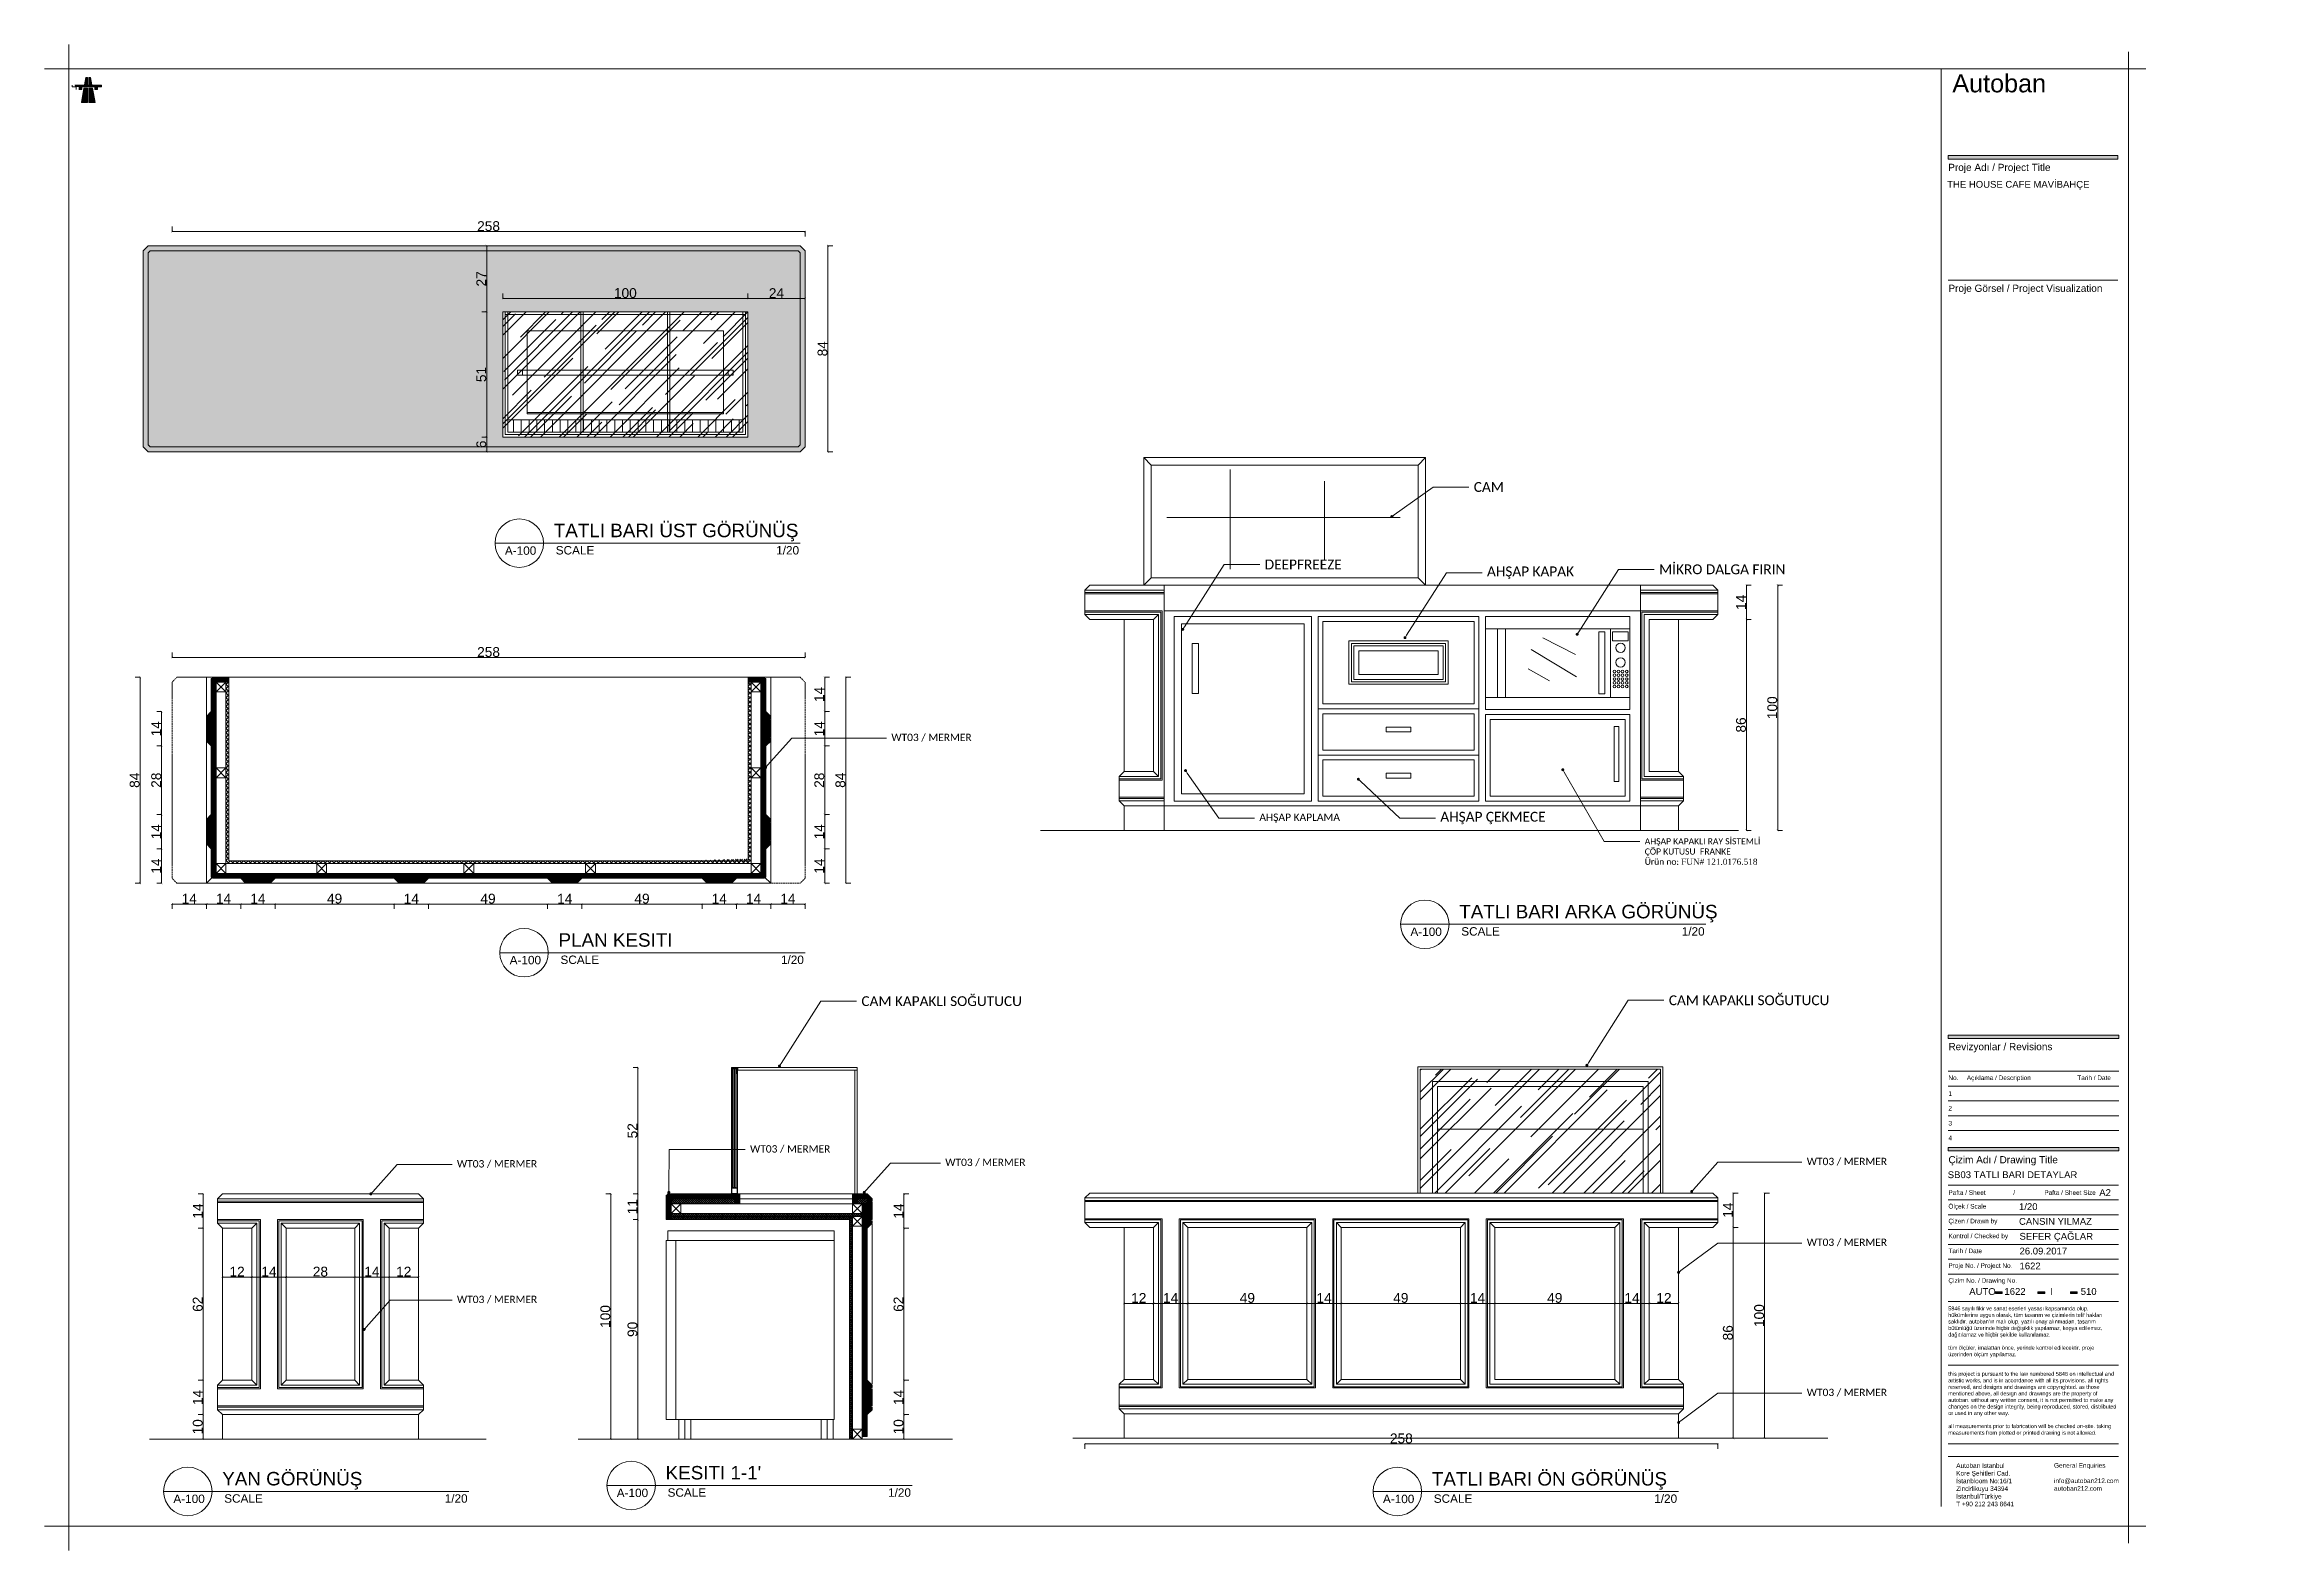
# Model space of a CAD drawing. Header units: millimetres. Extents: x 29001 to 40804, y -8833 to -5892.
# Drawn here: x 39898 to 40804, y -6516 to -5902 of the extents above; entities that cross this region are included whole.
import ezdxf
from ezdxf import colors
from ezdxf.entities.mleader import LeaderData, LeaderLine
from ezdxf.enums import TextEntityAlignment as Align
from ezdxf.math import Vec2, Vec3

# ---------------------------------------------------------------- set-up
doc = ezdxf.new("R2010")
doc.units = ezdxf.units.MM
doc.linetypes.add('HIDDEN', pattern=[9.525, 6.35, -3.175])
doc.layers.get('0').update_dxf_attribs({"lineweight": 0})
doc.layers.get('Defpoints').update_dxf_attribs({"lineweight": 0})
for name, color, linetype, lineweight in [('Auto-Antet', 7, 'Continuous', 0), ('Auto-Cam', 140, 'Continuous', 0), ('Auto-Gor_2', 9, 'Continuous', 0), ('Auto-Gor_3', 8, 'Continuous', 0), ('Auto-Ince', 8, 'Continuous', 0), ('Auto-Mermer', 190, 'Continuous', 0), ('Auto-Metal', 71, 'Continuous', 0), ('Auto-Tarama', 251, 'Continuous', 0), ('xxx_Auto_Kaplama_Ahşap', 34, 'Continuous', 0), ('xxx_Auto_Kaplama_Ahşap Tarama', 16, 'Continuous', 0), ('xxx_Auto_Kaplama_Aluminyum', 133, 'Continuous', 0), ('xxx_Auto_Kaplama_Aluminyum Tarama', 135, 'Continuous', 0), ('xxx_Auto_Kaplama_Cam', 190, 'Continuous', 0), ('xxx_Auto_Kaplama_Cam Tarama', 192, 'Continuous', 0), ('xxx_Auto_Kaplama_Mermer', 23, 'Continuous', 0), ('xxx_Auto_Kaplama_Mermer Tarama', 45, 'Continuous', 0), ('xxx_Auto_Kaplama_Mermer Tarama @ 1', 45, 'Continuous', 0), ('xxx_Auto_Olcu_Ic', 33, 'Continuous', 0), ('xxx_Auto_Tefris_Silik', 252, 'Continuous', 0), ('xxx_Auto_Yardimci_Antet', 7, 'Continuous', 0), ('xxx_Auto_Yardimci_Isaret Genel', 51, 'Continuous', 0), ('xxx_Auto_Yardimci_Lejand', 7, 'Continuous', 0), ('xxx_Auto_Yardimci_Metraj', 81, 'Continuous', 0), ('xxx_Auto_Yardimci_Yazi', 7, 'Continuous', 0)]:
    doc.layers.add(name, color=color, linetype=linetype, lineweight=lineweight)
doc.styles.add('Arial', font='arial.ttf')
doc.styles.add('AUTOBAN', font='')
doc.styles.add('narrow', font='ARIALN.TTF', dxfattribs={"height": 4})
doc.styles.get("Standard").update_dxf_attribs({"font": 'arial.ttf'})
doc.styles.get('AUTOBAN').set_extended_font_data('Helvetica Normal Tr')
doc.dimstyles.new('AUTO_DIM_1-20', dxfattribs={"dimtxt": 4, "dimasz": 0.75, "dimexe": 2, "dimexo": 10, "dimgap": 0.2, "dimtad": 1, "dimdec": 0, "dimrnd": 0.5, "dimdsep": 46, "dimtxsty": 'AUTOBAN', "dimblk": 'ARCHTICK', "dimcen": 2, "dimclrd": 256, "dimclre": 256, "dimclrt": 256, "dimadec": 0, "dimazin": 0, "dimtfac": 1, "dimtdec": 0, "dimtix": 1, "dimtofl": 0, "dimtmove": 1, "dimatfit": 3, "dimfxl": 1, "dimtolj": 1, "dimtzin": 0, "dimlwd": -1, "dimlwe": -1, "dimarcsym": 0})
pattern_1 = [(45, (-31035.2117, -32319.23836), (-0.265165043, 0.265165043), [])]
pattern_2 = [(45, (-31139.9717, -32319.23836), (-0.265165043, 0.265165043), [])]
pattern_3 = [(45, (-71482.30496, -26330.50476), (-0.265165043, 0.265165043), [])]
pattern_4 = [(45, (-31248.23544, -32701.16053), (-0.265165043, 0.265165043), [])]
pattern_5 = [(45, (-31248.23544, -32706.66053), (-0.265165043, 0.265165043), [])]
pattern_6 = [(315, (-31248.23544, -32701.1605), (0.441941738, 0.441941738), []), (45, (-31248.23544, -32701.1605), (-0.441941738, 0.441941738), [])]

msp = doc.modelspace()

# ---------------------------------------------------------------- blocks, each defined once
blk = doc.blocks.new('a2-20 antet')
at = {"layer": 'xxx_Auto_Yardimci_Lejand'}
h = blk.add_hatch(color=172, dxfattribs=at)
h.paths.add_polyline_path([(-86246.5, -13216.9), (-86247.5, -13216.9), (-86248.2, -13221.1), (-86246.5, -13221.1)])
h.paths.add_polyline_path([(-86244.8, -13216.9), (-86245.8, -13216.9), (-86245.8, -13221.1), (-86244.1, -13221.1)])
h.paths.add_polyline_path([(-86253.8, -13221.4), (-86253.8, -13222.4), (-86251.6, -13222.4), (-86251.6, -13223.8), (-86249.9, -13223.8), (-86249.9, -13222.4), (-86242.4, -13222.4), (-86242.4, -13223.8), (-86240.7, -13223.8), (-86240.7, -13222.4), (-86238.5, -13222.4), (-86238.5, -13221.4)])
h.paths.add_polyline_path([(-86245.8, -13231.4), (-86242.2, -13231.4), (-86243.7, -13223), (-86245.8, -13223)])
h.paths.add_polyline_path([(-86246.5, -13223), (-86248.6, -13223), (-86250.1, -13231.4), (-86246.5, -13231.4)])
h = blk.add_hatch(color=172, dxfattribs=at)
h.dxf.hatch_style = 1
h.paths.add_polyline_path([(-85173.3, -13264), (-85075.4, -13264), (-85075.4, -13262), (-85173.3, -13262)])
h = blk.add_hatch(color=172, dxfattribs=at)
h.dxf.hatch_style = 1
h.paths.add_polyline_path([(-85173.3, -13771), (-85074.9, -13771), (-85074.9, -13769.1), (-85173.3, -13769.1)])
h = blk.add_hatch(color=172, dxfattribs=at)
h.dxf.hatch_style = 1
h.paths.add_polyline_path([(-85074.9, -13835.8), (-85074.9, -13833.9), (-85173.3, -13833.9), (-85173.3, -13835.8)])
h = blk.add_hatch(color=256, dxfattribs=at)
h.dxf.hatch_style = 1
h.paths.add_polyline_path([(-85146.1, -13917), (-85146.1, -13918), (-85142.2, -13918), (-85142.2, -13917)])
h = blk.add_hatch(color=256, dxfattribs=at)
h.dxf.hatch_style = 1
h.paths.add_polyline_path([(-85121.6, -13917), (-85121.6, -13918), (-85117.6, -13918), (-85117.6, -13917)])
h = blk.add_hatch(color=256, dxfattribs=at)
h.dxf.hatch_style = 1
h.paths.add_polyline_path([(-85102.8, -13917), (-85102.8, -13918), (-85098.9, -13918), (-85098.9, -13917)])
at = {"layer": 'xxx_Auto_Yardimci_Antet', "color": 3}
for points in [[(-86257.3, -13197.9), (-86257.3, -13212), (-86271.4, -13212)], [(-85069.3, -13202.2), (-85069.3, -13212), (-85059.4, -13212)], [(-86257.3, -14066.2), (-86257.3, -14052.1), (-86271.4, -14052.1)], [(-85069.3, -14061.9), (-85069.3, -14052.1), (-85059.4, -14052.1)]]:
    blk.add_lwpolyline(points, dxfattribs=at)
at = {"layer": 'xxx_Auto_Yardimci_Lejand', "color": 172}
for p, q in [((-86255.3, -13221.4), (-86255.3, -13222.4)), ((-86255.3, -13222.4), (-86253, -13222.4)), ((-86253.8, -13221.4), (-86238.5, -13221.4)), ((-86253, -13222.4), (-86253, -13223.8)), ((-86249.9, -13222.4), (-86242.4, -13222.4)), ((-86249.9, -13222.4), (-86249.9, -13223.8)), ((-86247.5, -13216.9), (-86248.2, -13221.1)), ((-86248.2, -13221.1), (-86246.5, -13221.1)), ((-86247.5, -13216.9), (-86246.5, -13216.9)), ((-86246.5, -13216.9), (-86246.5, -13221.1)), ((-86245.8, -13216.9), (-86244.8, -13216.9)), ((-86245.8, -13216.9), (-86245.8, -13221.1)), ((-86244.1, -13221.1), (-86245.8, -13221.1)), ((-86244.8, -13216.9), (-86244.1, -13221.1)), ((-86242.4, -13222.4), (-86242.4, -13223.8)), ((-86240.7, -13222.4), (-86240.7, -13223.8)), ((-86240.7, -13222.4), (-86238.5, -13222.4)), ((-86238.5, -13222.4), (-86240.7, -13222.4)), ((-86238.5, -13221.4), (-86238.5, -13222.4)), ((-86238.5, -13221.4), (-86238.5, -13222.4)), ((-86251.6, -13223.8), (-86249.9, -13223.8)), ((-86248.6, -13223), (-86250.1, -13231.4)), ((-86250.1, -13231.4), (-86246.5, -13231.4)), ((-86248.6, -13223), (-86246.5, -13223)), ((-86246.5, -13223), (-86246.5, -13231.4)), ((-86245.8, -13223), (-86245.8, -13231.4)), ((-86243.7, -13223), (-86245.8, -13223)), ((-86242.2, -13231.4), (-86245.8, -13231.4)), ((-86243.7, -13223), (-86242.2, -13231.4)), ((-86240.7, -13223.8), (-86242.4, -13223.8))]:
    blk.add_line(p, q, dxfattribs=at)
for points in [[(-85177.3, -13212), (-85177.3, -14040.8)], [(-85173.3, -13333.7), (-85075.4, -13333.7)], [(-85173.3, -13789.9), (-85074.9, -13789.9)], [(-85173.3, -13798.5), (-85074.9, -13798.5)], [(-85173.3, -13807), (-85074.9, -13807)], [(-85173.3, -13815.6), (-85074.9, -13815.6)], [(-85173.3, -13824.1), (-85074.9, -13824.1)], [(-85173.3, -13855.5), (-85075.1, -13855.5)], [(-85173.3, -13864), (-85075.1, -13864)], [(-85173.3, -13872.6), (-85075.1, -13872.6)], [(-85173.3, -13881.2), (-85075.1, -13881.2)], [(-85173.3, -13889.7), (-85075.1, -13889.7)], [(-85173.3, -13898.3), (-85075.1, -13898.3)], [(-85173.3, -13906.8), (-85075.1, -13906.8)], [(-85173.3, -13922.7), (-85075.1, -13922.7)], [(-85173.3, -13959.3), (-85075.1, -13959.3)], [(-85173.3, -14004.6), (-85075.1, -14004.6)], [(-85173.3, -14011.9), (-85075.1, -14011.9)]]:
    blk.add_lwpolyline(points, dxfattribs=at)
for points in [[(-85173.3, -13264), (-85075.4, -13264), (-85075.4, -13262), (-85173.3, -13262)], [(-85173.3, -13771), (-85074.9, -13771), (-85074.9, -13769.1), (-85173.3, -13769.1)], [(-85173.3, -13835.8), (-85074.9, -13835.8), (-85074.9, -13833.9), (-85173.3, -13833.9)]]:
    blk.add_lwpolyline(points, close=True, dxfattribs=at)
at = {"layer": 'xxx_Auto_Yardimci_Lejand'}
for points in [[(-85146.1, -13917), (-85142.2, -13917), (-85142.2, -13918), (-85146.1, -13918)], [(-85121.6, -13917), (-85117.6, -13917), (-85117.6, -13918), (-85121.6, -13918)], [(-85102.8, -13917), (-85098.9, -13917), (-85098.9, -13918), (-85102.8, -13918)]]:
    blk.add_lwpolyline(points, close=True, dxfattribs=at)
at = {"layer": 'xxx_Auto_Yardimci_Metraj', "color": 1}
blk.add_lwpolyline([(-85069.3, -13212), (-86257.3, -13212), (-86257.3, -14052.1), (-85069.3, -14052.1)], close=True, dxfattribs=at)
at = {"layer": 'xxx_Auto_Yardimci_Lejand', "color": 172, "style": 'Arial'}
blk.add_text('Autoban ', height=10.39, dxfattribs=at).set_placement((-85141.9, -13225.5), align=Align.CENTER)
at = {"layer": 'xxx_Auto_Yardimci_Lejand', "color": 5, "attachment_point": 1, "style": 'AUTOBAN'}
for s, insert, char_height, width in [('{\\C172;Proje Adı / Project Title}', (-85173.3, -13266.7), 4.13, 96.37), ("{\\fArial|b0|i0|c0|p34;\\C256;5846 sayı\\fArial|b0|i0|c162|p34;l\\fArial|b0|i0|c0|p34;ı \\fArial|b0|i0|c162|p34;fikir ve sanat eserleri yasas\\fArial|b0|i0|c0|p34;ı \\fArial|b0|i0|c162|p34;kapsam\\fArial|b0|i0|c0|p34;ı\\fArial|b0|i0|c162|p34;nda olup, hükümlerine uygun olarak, tüm tasar\\fArial|b0|i0|c0|p34;ı\\fArial|b0|i0|c162|p34;m ve çizimlerin telif haklar\\fArial|b0|i0|c0|p34;ı \\fArial|b0|i0|c162|p34;sakl\\fArial|b0|i0|c0|p34;ı\\fArial|b0|i0|c162|p34;d\\fArial|b0|i0|c0|p34;ı\\fArial|b0|i0|c162|p34;r. autoban'\\fArial|b0|i0|c0|p34;ı\\fArial|b0|i0|c162|p34;n mal\\fArial|b0|i0|c0|p34;ı \\fArial|b0|i0|c162|p34;olup, yaz\\fArial|b0|i0|c0|p34;ı\\fArial|b0|i0|c162|p34;l\\fArial|b0|i0|c0|p34;ı \\fArial|b0|i0|c162|p34;onay al\\fArial|b0|i0|c0|p34;ı\\fArial|b0|i0|c162|p34;nmadan, tasar\\fArial|b0|i0|c0|p34;ı\\fArial|b0|i0|c162|p34;m bütünlü\\fArial|b0|i0|c0|p34;ğ\\fArial|b0|i0|c162|p34;ü üzerinde hiçbir de\\fArial|b0|i0|c0|p34;ğ\\fArial|b0|i0|c162|p34;i\\fArial|b0|i0|c0|p34;ş\\fArial|b0|i0|c162|p34;iklik yap\\fArial|b0|i0|c0|p34;ı\\fArial|b0|i0|c162|p34;lamaz, kopya edilemez, da\\fArial|b0|i0|c0|p34;ğı\\fArial|b0|i0|c162|p34;t\\fArial|b0|i0|c0|p34;ı\\fArial|b0|i0|c162|p34;lamaz ve hiçbir \\fArial|b0|i0|c0|p34;ş\\fArial|b0|i0|c162|p34;ekilde kullan\\fArial|b0|i0|c0|p34;ı\\fArial|b0|i0|c162|p34;lamaz.\\P\\Ptüm ölçüler, imalattan önce, yerinde kontrol edilecektir. proje üzerinden ölçüm yap\\fArial|b0|i0|c0|p34;ı\\fArial|b0|i0|c162|p34;lamaz.\\P\\P\\Pthis project is pursuant to the law numbered 5846 on \\fArial|b0|i0|c0|p34;ı\\fArial|b0|i0|c162|p34;ntellectual and artistic works, and is in accordance with all its provisions. all r\\fArial|b0|i0|c0|p34;ı\\fArial|b0|i0|c162|p34;ghts reserved, and designs and drawings are copyr\\fArial|b0|i0|c0|p34;ı\\fArial|b0|i0|c162|p34;ghted. as those mentioned above, all des\\fArial|b0|i0|c0|p34;ı\\fArial|b0|i0|c162|p34;gn and draw\\fArial|b0|i0|c0|p34;ı\\fArial|b0|i0|c162|p34;ngs are the property of autoban. without any written consent, it is not permitted to make any changes on the design integrity, being reproduced, stored, distributed or used in any other way. \\P\\Pall measurements prior to fabrication will be checked on-site. taking measurements from plotted or printed drawing is not allowed.}", (-85173.3, -13925.5), 2.26194, 98.199)]:
    blk.add_mtext(s, dxfattribs=dict(at, insert=insert, char_height=char_height, width=width))
at = {"layer": 'xxx_Auto_Yardimci_Lejand', "color": 172, "attachment_point": 1, "style": 'AUTOBAN'}
for s, insert, char_height, width in [('Proje Görsel / Project Visualization', (-85173.2, -13336.4), 4.13, 96.37), ('Revizyonlar / Revisions', (-85173.2, -13773.6), 4.13, 88.247), ('No.^IAç{\\fArial|b0|i0|c0|p34;ı}klama / Description^I^I^ITarih / Date', (-85173.2, -13792.3), 2.655, 94.828), ('2', (-85173.2, -13809.9), 2.66, 4.803), ('1', (-85173.2, -13801.4), 2.66, 4.803), ('3', (-85173.2, -13818.5), 2.66, 4.803), ('4', (-85173.2, -13827), 2.66, 4.803), ('Çizim Adı / Drawing Title', (-85173.2, -13838.8), 4.13, 88.247), ('Pafta / Sheet', (-85173.2, -13858.5), 2.655, 41.247), ('/', (-85135.8, -13858.5), 2.66, 3.023), ('Pafta / Sheet Size', (-85117.9, -13858.5), 2.655, 41.247), ('Ölçek / Scale', (-85173.2, -13866.4), 2.655, 41.247), ('Çizen / Drawn by', (-85173.2, -13874.9), 2.655, 41.247), ('Kontrol / Checked by', (-85173.2, -13883.5), 2.655, 41.247), ('Tarih / Date', (-85173.2, -13892.1), 2.655, 41.247), ('Proje No. / Project No.', (-85173.2, -13900.6), 2.655, 41.247), ('Çizim No. / Drawing No.', (-85173.2, -13909.2), 2.655, 41.247), ('\\A1;{\\fArial|b0|i0|c0|p34;Autoban Istanbul\\P\\fArial|b0|i0|c162|p34;\\C256;Kore Şehitleri Cad. İstanbloom No:16/1 Zincirlikuyu 34394 İstanbul/Türkiye\\PT +90 212 243 8641}', (-85168.7, -14015.9), 2.6553, 40.607), ('{\\fArial|b0|i0|c162|p34;General Enquiries\\P\\P\\C256;info@autoban212.com\\Pautoban212.com}', (-85112.3, -14015.8), 2.655, 40.607)]:
    blk.add_mtext(s, dxfattribs=dict(at, insert=insert, char_height=char_height, width=width))
at = {"layer": 'xxx_Auto_Yardimci_Yazi', "linetype": 'ByBlock', "insert": (-85161.2, -13914.9), "char_height": 3.93, "attachment_point": 1, "style": 'Arial'}
blk.add_mtext_dynamic_manual_height_columns('AUTO', width=46.892, gutter_width=100, heights=[0], dxfattribs=at)
at = {"layer": 'xxx_Auto_Yardimci_Yazi', "linetype": 'ByBlock', "style": 'Arial'}
for tag, p in [('PROJEADI', (-85173.9, -13280.5)), ('REVNO1', (-85169.4, -13804.5)), ('REVNO2', (-85169.4, -13813.1)), ('REV-T1', (-85099.4, -13804.5)), ('REV-T2', (-85099.4, -13813.1)), ('REVNO3', (-85169.4, -13821.7)), ('REV-T3', (-85099.4, -13821.7)), ('REVNO4', (-85169.4, -13830.2)), ('REV-T4', (-85099.4, -13830.2)), ('ÇİZİMADI', (-85173.6, -13851.5)), ('SIZE', (-85086.2, -13861.8)), ('ÖLÇEK', (-85132.5, -13869.9)), ('ÇİZEN', (-85132.5, -13878.4)), ('KONTROL', (-85132.2, -13887)), ('TARİH', (-85132.2, -13895.5)), ('PROJENO', (-85132.2, -13904.1)), ('PRJNO', (-85140.9, -13918.8)), ('DC', (-85114.6, -13918.8)), ('SSN', (-85096.9, -13918.8))]:
    blk.add_attdef(tag, p, '', height=3.93, dxfattribs=at)
blk = doc.blocks.new('_ArchTick')
at = {"color": 0, "linetype": 'ByBlock', "const_width": 0.15}
blk.add_lwpolyline([(-0.5, -0.5), (0.5, 0.5)], dxfattribs=at)
blk = doc.blocks.new('*D322')
at = {"layer": 'Defpoints', "color": 0, "transparency": 16777216}
for p in [(40085.42, -6005.52), (40085.42, -6011.01, 0), (40185.42, -6011.01, 0)]:
    blk.add_point(p, dxfattribs=at)
at = {"layer": 'xxx_Auto_Olcu_Ic', "transparency": 16777216}
for p, q in [((40085.42, -6005.52), (40085.42, -6003.52)), ((40185.42, -6005.52), (40085.42, -6005.52)), ((40185.42, -6005.52), (40185.42, -6003.52))]:
    blk.add_line(p, q, dxfattribs=at)
at = {"layer": 'xxx_Auto_Olcu_Ic', "transparency": 16777216, "xscale": 0.75, "yscale": 0.75, "zscale": 0.75, "rotation": 180}
blk.add_blockref('_ArchTick', (40085.42, -6005.52), dxfattribs=at)
at = {"layer": 'xxx_Auto_Olcu_Ic', "transparency": 16777216, "xscale": 0.75, "yscale": 0.75, "zscale": 0.75}
blk.add_blockref('_ArchTick', (40185.42, -6005.52), dxfattribs=at)
at = {"layer": 'xxx_Auto_Olcu_Ic', "transparency": 16777216, "insert": (40135.42, -6003.32), "char_height": 4, "attachment_point": 5, "style": 'AUTOBAN'}
blk.add_mtext('\\A1;100', dxfattribs=at)
blk = doc.blocks.new('*D323')
at = {"layer": 'Defpoints', "color": 0, "transparency": 16777216}
for p in [(40085.42, -6011.01, 0), (40078.86, -6062.01), (40085.42, -6062.01, 0)]:
    blk.add_point(p, dxfattribs=at)
at = {"layer": 'xxx_Auto_Olcu_Ic', "transparency": 16777216}
for p, q in [((40078.86, -6011.01), (40076.86, -6011.01)), ((40078.86, -6011.01), (40078.86, -6062.01)), ((40078.86, -6062.01), (40076.86, -6062.01))]:
    blk.add_line(p, q, dxfattribs=at)
at = {"layer": 'xxx_Auto_Olcu_Ic', "transparency": 16777216, "xscale": 0.75, "yscale": 0.75, "zscale": 0.75}
for p, rotation in [((40078.86, -6011.01), 90), ((40078.86, -6062.01), 270)]:
    blk.add_blockref('_ArchTick', p, dxfattribs=dict(at, rotation=rotation))
at = {"layer": 'xxx_Auto_Olcu_Ic', "transparency": 16777216, "insert": (40076.66, -6036.51), "char_height": 4, "attachment_point": 5, "rotation": 90, "style": 'AUTOBAN'}
blk.add_mtext('\\A1;51', dxfattribs=at)
blk = doc.blocks.new('*D324')
at = {"layer": 'Defpoints', "color": 0, "transparency": 16777216}
for p in [(40185.42, -6005.52), (40208.74, -6005.52, 0), (40208.74, -6005.52)]:
    blk.add_point(p, dxfattribs=at)
at = {"layer": 'xxx_Auto_Olcu_Ic', "transparency": 16777216}
for p, q in [((40185.42, -6005.52), (40185.42, -6003.52)), ((40185.42, -6005.52), (40208.74, -6005.52)), ((40208.74, -6005.52), (40208.74, -6003.52))]:
    blk.add_line(p, q, dxfattribs=at)
at = {"layer": 'xxx_Auto_Olcu_Ic', "transparency": 16777216, "xscale": 0.75, "yscale": 0.75, "zscale": 0.75, "rotation": 180}
blk.add_blockref('_ArchTick', (40185.42, -6005.52), dxfattribs=at)
at = {"layer": 'xxx_Auto_Olcu_Ic', "transparency": 16777216, "xscale": 0.75, "yscale": 0.75, "zscale": 0.75}
blk.add_blockref('_ArchTick', (40208.74, -6005.52), dxfattribs=at)
at = {"layer": 'xxx_Auto_Olcu_Ic', "transparency": 16777216, "insert": (40197.08, -6003.32), "char_height": 4, "attachment_point": 5, "style": 'AUTOBAN'}
blk.add_mtext('\\A1;24', dxfattribs=at)
blk = doc.blocks.new('*D325')
at = {"layer": 'Defpoints', "color": 0, "transparency": 16777216}
for p in [(40207.24, -5984.01, 0), (40207.24, -6068.01, 0), (40218.08, -6068.01)]:
    blk.add_point(p, dxfattribs=at)
at = {"layer": 'xxx_Auto_Olcu_Ic', "transparency": 16777216}
for p, q in [((40218.08, -5984.01), (40220.08, -5984.01)), ((40218.08, -5984.01), (40218.08, -6068.01)), ((40218.08, -6068.01), (40220.08, -6068.01))]:
    blk.add_line(p, q, dxfattribs=at)
at = {"layer": 'xxx_Auto_Olcu_Ic', "transparency": 16777216, "xscale": 0.75, "yscale": 0.75, "zscale": 0.75}
for p, rotation in [((40218.08, -5984.01), 90), ((40218.08, -6068.01), 270)]:
    blk.add_blockref('_ArchTick', p, dxfattribs=dict(at, rotation=rotation))
at = {"layer": 'xxx_Auto_Olcu_Ic', "transparency": 16777216, "insert": (40215.88, -6026.01), "char_height": 4, "attachment_point": 5, "rotation": 90, "style": 'AUTOBAN'}
blk.add_mtext('\\A1;84', dxfattribs=at)
blk = doc.blocks.new('*D326')
at = {"layer": 'Defpoints', "color": 0, "transparency": 16777216}
for p in [(39950.5, -5978.22), (40208.74, -5978.08, 0), (39950.5, -5990.7, 0)]:
    blk.add_point(p, dxfattribs=at)
at = {"layer": 'xxx_Auto_Olcu_Ic', "transparency": 16777216}
for p, q in [((39950.5, -5978.22), (39950.5, -5976.22)), ((40208.74, -5978.22), (39950.5, -5978.22)), ((40208.74, -5978.22), (40208.74, -5980.22))]:
    blk.add_line(p, q, dxfattribs=at)
at = {"layer": 'xxx_Auto_Olcu_Ic', "transparency": 16777216, "xscale": 0.75, "yscale": 0.75, "zscale": 0.75, "rotation": 180}
blk.add_blockref('_ArchTick', (39950.5, -5978.22), dxfattribs=at)
at = {"layer": 'xxx_Auto_Olcu_Ic', "transparency": 16777216, "xscale": 0.75, "yscale": 0.75, "zscale": 0.75}
blk.add_blockref('_ArchTick', (40208.74, -5978.22), dxfattribs=at)
at = {"layer": 'xxx_Auto_Olcu_Ic', "transparency": 16777216, "insert": (40079.62, -5976.02), "char_height": 4, "attachment_point": 5, "style": 'AUTOBAN'}
blk.add_mtext('\\A1;258', dxfattribs=at)
blk = doc.blocks.new('*D327')
at = {"layer": 'Defpoints', "color": 0, "transparency": 16777216}
for p in [(40078.86, -6062.01), (40087.18, -6062.01, 0), (40087.18, -6068.01, 0)]:
    blk.add_point(p, dxfattribs=at)
at = {"layer": 'xxx_Auto_Olcu_Ic', "transparency": 16777216}
for p, q in [((40078.86, -6062.01), (40076.86, -6062.01)), ((40078.86, -6068.01), (40078.86, -6062.01)), ((40078.86, -6068.01), (40076.86, -6068.01))]:
    blk.add_line(p, q, dxfattribs=at)
at = {"layer": 'xxx_Auto_Olcu_Ic', "transparency": 16777216, "xscale": 0.75, "yscale": 0.75, "zscale": 0.75}
for p, rotation in [((40078.86, -6062.01), 90), ((40078.86, -6068.01), 270)]:
    blk.add_blockref('_ArchTick', p, dxfattribs=dict(at, rotation=rotation))
at = {"layer": 'xxx_Auto_Olcu_Ic', "transparency": 16777216, "insert": (40076.66, -6065.01), "char_height": 4, "attachment_point": 5, "rotation": 90, "style": 'AUTOBAN'}
blk.add_mtext('\\A1;6', dxfattribs=at)
blk = doc.blocks.new('*D328')
at = {"layer": 'Defpoints', "color": 0, "transparency": 16777216}
for p in [(40078.86, -5984.01), (40087.18, -5984.01, 0), (40087.18, -6011.01, 0)]:
    blk.add_point(p, dxfattribs=at)
at = {"layer": 'xxx_Auto_Olcu_Ic', "transparency": 16777216}
for p, q in [((40078.86, -5984.01), (40076.86, -5984.01)), ((40078.86, -6011.01), (40078.86, -5984.01)), ((40078.86, -6011.01), (40076.86, -6011.01))]:
    blk.add_line(p, q, dxfattribs=at)
at = {"layer": 'xxx_Auto_Olcu_Ic', "transparency": 16777216, "xscale": 0.75, "yscale": 0.75, "zscale": 0.75}
for p, rotation in [((40078.86, -5984.01), 90), ((40078.86, -6011.01), 270)]:
    blk.add_blockref('_ArchTick', p, dxfattribs=dict(at, rotation=rotation))
at = {"layer": 'xxx_Auto_Olcu_Ic', "transparency": 16777216, "insert": (40076.66, -5997.51), "char_height": 4, "attachment_point": 5, "rotation": 90, "style": 'AUTOBAN'}
blk.add_mtext('\\A1;27', dxfattribs=at)
blk = doc.blocks.new('TITLE')
for p, q in [((7.65, 0), (-7.2, 0)), ((7.2, 0), (83.43, 0))]:
    blk.add_line(p, q)
for start, end in [(0, 180), (180, 0)]:
    blk.add_arc((0, 0), 7.2, start, end)
blk.add_text('SCALE', height=2.5).set_placement((10.81, -3.35))
blk.add_attdef('SHEET', text='', height=2.5).set_placement((3.8, 2.58), align=Align.MIDDLE_CENTER)
blk.add_attdef('%%UTITLE', (10.23, 1.78), '', height=4)
blk.add_attdef('R-XXX', text='', height=2.5).set_placement((0.38, -3.45), align=Align.CENTER)
blk.add_attdef('SCALE', text='', height=2.5).set_placement((83.07, -3.35), align=Align.RIGHT)
blk = doc.blocks.new('5x5')
at = {"layer": 'xxx_Auto_Kaplama_Aluminyum'}
for p, q in [((5, 5), (0, 0)), ((5, 0), (0, 5))]:
    blk.add_line(p, q, dxfattribs=at)
blk.add_lwpolyline([(5, 0), (0, 0), (0, 5), (5, 5)], close=True, dxfattribs=at)
blk = doc.blocks.new('MERMER')
at = {"layer": 'xxx_Auto_Kaplama_Mermer Tarama'}
h = blk.add_hatch(dxfattribs=at)
h.set_pattern_fill('ANSI31', color=256, scale=3)
h.set_pattern_definition(pattern_3)
h.paths.add_polyline_path([(2, -3.5), (1.5, -3.5), (1.5, -3), (2, -3), (2, -2), (0, 0), (0, -10.5), (2, -10.5)])
h = blk.add_hatch(dxfattribs=at)
h.set_pattern_fill('ANSI31', color=256, scale=3)
h.set_pattern_definition(pattern_3)
h.paths.add_polyline_path([(2, -3.5), (0, -5.5), (0, -10.5), (2, -10.5)])
h = blk.add_hatch(dxfattribs=at)
h.set_pattern_fill('ANSI31', color=256, scale=3)
h.set_pattern_definition(pattern_3)
h.paths.add_polyline_path([(2, -11), (1.5, -11), (1.5, -10.5), (0, -10.5), (0, -14), (2, -12)])
at = {"layer": 'Auto-Mermer'}
blk.add_line((0, -5.5, 0), (0, -5.5, 0), dxfattribs=at)
at = {"layer": 'xxx_Auto_Kaplama_Mermer'}
for points in [[(1.5, -3.5), (0, -3.5), (0, 0), (2, -2), (2, -3), (1.5, -3)], [(0, -3.5), (2, -3.5), (2, -10.5), (0, -10.5)], [(1.5, -10.5), (0, -10.5), (0, -14), (2, -12), (2, -11), (1.5, -11)]]:
    blk.add_lwpolyline(points, close=True, dxfattribs=at)
blk = doc.blocks.new('*D329')
at = {"layer": 'Defpoints', "color": 0, "transparency": 16777216}
for p in [(40208.74, -6151.9), (39950.5, -6182.06, 0), (40208.74, -6182.06, 0)]:
    blk.add_point(p, dxfattribs=at)
at = {"layer": 'xxx_Auto_Olcu_Ic', "transparency": 16777216}
for p, q in [((39950.5, -6151.9), (39950.5, -6149.9)), ((39950.5, -6151.9), (40208.74, -6151.9)), ((40208.74, -6151.9), (40208.74, -6149.9))]:
    blk.add_line(p, q, dxfattribs=at)
at = {"layer": 'xxx_Auto_Olcu_Ic', "transparency": 16777216, "xscale": 0.75, "yscale": 0.75, "zscale": 0.75, "rotation": 180}
blk.add_blockref('_ArchTick', (39950.5, -6151.9), dxfattribs=at)
at = {"layer": 'xxx_Auto_Olcu_Ic', "transparency": 16777216, "xscale": 0.75, "yscale": 0.75, "zscale": 0.75}
blk.add_blockref('_ArchTick', (40208.74, -6151.9), dxfattribs=at)
at = {"layer": 'xxx_Auto_Olcu_Ic', "transparency": 16777216, "insert": (40079.62, -6149.7), "char_height": 4, "attachment_point": 5, "style": 'AUTOBAN'}
blk.add_mtext('\\A1;258', dxfattribs=at)
blk = doc.blocks.new('*D330')
at = {"layer": 'Defpoints', "color": 0, "transparency": 16777216}
for p in [(39960.35, -6159.97, 0), (39937.43, -6243.97), (39960.35, -6243.97, 0)]:
    blk.add_point(p, dxfattribs=at)
at = {"layer": 'xxx_Auto_Olcu_Ic', "transparency": 16777216}
for p, q in [((39937.43, -6159.97), (39935.43, -6159.97)), ((39937.43, -6159.97), (39937.43, -6243.97)), ((39937.43, -6243.97), (39935.43, -6243.97))]:
    blk.add_line(p, q, dxfattribs=at)
at = {"layer": 'xxx_Auto_Olcu_Ic', "transparency": 16777216, "xscale": 0.75, "yscale": 0.75, "zscale": 0.75}
for p, rotation in [((39937.43, -6159.97), 90), ((39937.43, -6243.97), 270)]:
    blk.add_blockref('_ArchTick', p, dxfattribs=dict(at, rotation=rotation))
at = {"layer": 'xxx_Auto_Olcu_Ic', "transparency": 16777216, "insert": (39935.23, -6201.97), "char_height": 4, "attachment_point": 5, "rotation": 90, "style": 'AUTOBAN'}
blk.add_mtext('\\A1;84', dxfattribs=at)
blk = doc.blocks.new('*D331')
at = {"layer": 'Defpoints', "color": 0, "transparency": 16777216}
for p in [(39966.5, -6173.97, 0), (39946.24, -6187.97), (39966.5, -6187.97, 0)]:
    blk.add_point(p, dxfattribs=at)
at = {"layer": 'xxx_Auto_Olcu_Ic', "transparency": 16777216}
for p, q in [((39946.24, -6173.97), (39944.24, -6173.97)), ((39946.24, -6173.97), (39946.24, -6187.97)), ((39946.24, -6187.97), (39944.24, -6187.97))]:
    blk.add_line(p, q, dxfattribs=at)
at = {"layer": 'xxx_Auto_Olcu_Ic', "transparency": 16777216, "xscale": 0.75, "yscale": 0.75, "zscale": 0.75}
for p, rotation in [((39946.24, -6173.97), 90), ((39946.24, -6187.97), 270)]:
    blk.add_blockref('_ArchTick', p, dxfattribs=dict(at, rotation=rotation))
at = {"layer": 'xxx_Auto_Olcu_Ic', "transparency": 16777216, "insert": (39944.04, -6180.97), "char_height": 4, "attachment_point": 5, "rotation": 90, "style": 'AUTOBAN'}
blk.add_mtext('\\A1;14', dxfattribs=at)
blk = doc.blocks.new('*D332')
at = {"layer": 'Defpoints', "color": 0, "transparency": 16777216}
for p in [(39966.5, -6187.97, 0), (39946.24, -6215.97), (39966.5, -6215.97, 0)]:
    blk.add_point(p, dxfattribs=at)
at = {"layer": 'xxx_Auto_Olcu_Ic', "transparency": 16777216}
for p, q in [((39946.24, -6187.97), (39944.24, -6187.97)), ((39946.24, -6187.97), (39946.24, -6215.97)), ((39946.24, -6215.97), (39944.24, -6215.97))]:
    blk.add_line(p, q, dxfattribs=at)
at = {"layer": 'xxx_Auto_Olcu_Ic', "transparency": 16777216, "xscale": 0.75, "yscale": 0.75, "zscale": 0.75}
for p, rotation in [((39946.24, -6187.97), 90), ((39946.24, -6215.97), 270)]:
    blk.add_blockref('_ArchTick', p, dxfattribs=dict(at, rotation=rotation))
at = {"layer": 'xxx_Auto_Olcu_Ic', "transparency": 16777216, "insert": (39944.04, -6201.97), "char_height": 4, "attachment_point": 5, "rotation": 90, "style": 'AUTOBAN'}
blk.add_mtext('\\A1;28', dxfattribs=at)
blk = doc.blocks.new('*D333')
at = {"layer": 'Defpoints', "color": 0, "transparency": 16777216}
for p in [(39966.5, -6215.97, 0), (39946.24, -6229.97), (39966.5, -6229.97, 0)]:
    blk.add_point(p, dxfattribs=at)
at = {"layer": 'xxx_Auto_Olcu_Ic', "transparency": 16777216}
for p, q in [((39946.24, -6215.97), (39944.24, -6215.97)), ((39946.24, -6215.97), (39946.24, -6229.97)), ((39946.24, -6229.97), (39944.24, -6229.97))]:
    blk.add_line(p, q, dxfattribs=at)
at = {"layer": 'xxx_Auto_Olcu_Ic', "transparency": 16777216, "xscale": 0.75, "yscale": 0.75, "zscale": 0.75}
for p, rotation in [((39946.24, -6215.97), 90), ((39946.24, -6229.97), 270)]:
    blk.add_blockref('_ArchTick', p, dxfattribs=dict(at, rotation=rotation))
at = {"layer": 'xxx_Auto_Olcu_Ic', "transparency": 16777216, "insert": (39944.04, -6222.97), "char_height": 4, "attachment_point": 5, "rotation": 90, "style": 'AUTOBAN'}
blk.add_mtext('\\A1;14', dxfattribs=at)
blk = doc.blocks.new('*D334')
at = {"layer": 'Defpoints', "color": 0, "transparency": 16777216}
for p in [(39966.5, -6229.97, 0), (39946.24, -6243.97), (39966.73, -6243.97, 0)]:
    blk.add_point(p, dxfattribs=at)
at = {"layer": 'xxx_Auto_Olcu_Ic', "transparency": 16777216}
for p, q in [((39946.24, -6229.97), (39944.24, -6229.97)), ((39946.24, -6229.97), (39946.24, -6243.97)), ((39946.24, -6243.97), (39944.24, -6243.97))]:
    blk.add_line(p, q, dxfattribs=at)
at = {"layer": 'xxx_Auto_Olcu_Ic', "transparency": 16777216, "xscale": 0.75, "yscale": 0.75, "zscale": 0.75}
for p, rotation in [((39946.24, -6229.97), 90), ((39946.24, -6243.97), 270)]:
    blk.add_blockref('_ArchTick', p, dxfattribs=dict(at, rotation=rotation))
at = {"layer": 'xxx_Auto_Olcu_Ic', "transparency": 16777216, "insert": (39944.04, -6236.97), "char_height": 4, "attachment_point": 5, "rotation": 90, "style": 'AUTOBAN'}
blk.add_mtext('\\A1;14', dxfattribs=at)
blk = doc.blocks.new('*D335')
at = {"layer": 'Defpoints', "color": 0, "transparency": 16777216}
for p in [(39950.5, -6243.44, 0), (39964.5, -6245.44, 0), (39964.5, -6252.48)]:
    blk.add_point(p, dxfattribs=at)
at = {"layer": 'xxx_Auto_Olcu_Ic', "transparency": 16777216}
for p, q in [((39950.5, -6252.48), (39950.5, -6254.48)), ((39950.5, -6252.48), (39964.5, -6252.48)), ((39964.5, -6252.48), (39964.5, -6254.48))]:
    blk.add_line(p, q, dxfattribs=at)
at = {"layer": 'xxx_Auto_Olcu_Ic', "transparency": 16777216, "xscale": 0.75, "yscale": 0.75, "zscale": 0.75, "rotation": 180}
blk.add_blockref('_ArchTick', (39950.5, -6252.48), dxfattribs=at)
at = {"layer": 'xxx_Auto_Olcu_Ic', "transparency": 16777216, "xscale": 0.75, "yscale": 0.75, "zscale": 0.75}
blk.add_blockref('_ArchTick', (39964.5, -6252.48), dxfattribs=at)
at = {"layer": 'xxx_Auto_Olcu_Ic', "transparency": 16777216, "insert": (39957.5, -6250.28), "char_height": 4, "attachment_point": 5, "style": 'AUTOBAN'}
blk.add_mtext('\\A1;14', dxfattribs=at)
blk = doc.blocks.new('*D336')
at = {"layer": 'Defpoints', "color": 0, "transparency": 16777216}
for p in [(39964.5, -6243.97, 0), (39978.5, -6241.97), (39978.5, -6252.48)]:
    blk.add_point(p, dxfattribs=at)
at = {"layer": 'xxx_Auto_Olcu_Ic', "transparency": 16777216}
for p, q in [((39964.5, -6252.48), (39964.5, -6254.48)), ((39964.5, -6252.48), (39978.5, -6252.48)), ((39978.5, -6252.48), (39978.5, -6254.48))]:
    blk.add_line(p, q, dxfattribs=at)
at = {"layer": 'xxx_Auto_Olcu_Ic', "transparency": 16777216, "xscale": 0.75, "yscale": 0.75, "zscale": 0.75, "rotation": 180}
blk.add_blockref('_ArchTick', (39964.5, -6252.48), dxfattribs=at)
at = {"layer": 'xxx_Auto_Olcu_Ic', "transparency": 16777216, "xscale": 0.75, "yscale": 0.75, "zscale": 0.75}
blk.add_blockref('_ArchTick', (39978.5, -6252.48), dxfattribs=at)
at = {"layer": 'xxx_Auto_Olcu_Ic', "transparency": 16777216, "insert": (39971.5, -6250.28), "char_height": 4, "attachment_point": 5, "style": 'AUTOBAN'}
blk.add_mtext('\\A1;14', dxfattribs=at)
blk = doc.blocks.new('*D337')
at = {"layer": 'Defpoints', "color": 0, "transparency": 16777216}
for p in [(39978.5, -6237.97), (39992.5, -6239.97), (39992.5, -6252.48)]:
    blk.add_point(p, dxfattribs=at)
at = {"layer": 'xxx_Auto_Olcu_Ic', "transparency": 16777216}
for p, q in [((39978.5, -6252.48), (39978.5, -6254.48)), ((39978.5, -6252.48), (39992.5, -6252.48)), ((39992.5, -6252.48), (39992.5, -6254.48))]:
    blk.add_line(p, q, dxfattribs=at)
at = {"layer": 'xxx_Auto_Olcu_Ic', "transparency": 16777216, "xscale": 0.75, "yscale": 0.75, "zscale": 0.75, "rotation": 180}
blk.add_blockref('_ArchTick', (39978.5, -6252.48), dxfattribs=at)
at = {"layer": 'xxx_Auto_Olcu_Ic', "transparency": 16777216, "xscale": 0.75, "yscale": 0.75, "zscale": 0.75}
blk.add_blockref('_ArchTick', (39992.5, -6252.48), dxfattribs=at)
at = {"layer": 'xxx_Auto_Olcu_Ic', "transparency": 16777216, "insert": (39985.5, -6250.28), "char_height": 4, "attachment_point": 5, "style": 'AUTOBAN'}
blk.add_mtext('\\A1;14', dxfattribs=at)
blk = doc.blocks.new('*D338')
at = {"layer": 'Defpoints', "color": 0, "transparency": 16777216}
for p in [(39992.5, -6237.97), (40041.1, -6241.97), (40041.1, -6252.48)]:
    blk.add_point(p, dxfattribs=at)
at = {"layer": 'xxx_Auto_Olcu_Ic', "transparency": 16777216}
for p, q in [((39992.5, -6252.48), (39992.5, -6254.48)), ((39992.5, -6252.48), (40041.1, -6252.48)), ((40041.1, -6252.48), (40041.1, -6254.48))]:
    blk.add_line(p, q, dxfattribs=at)
at = {"layer": 'xxx_Auto_Olcu_Ic', "transparency": 16777216, "xscale": 0.75, "yscale": 0.75, "zscale": 0.75, "rotation": 180}
blk.add_blockref('_ArchTick', (39992.5, -6252.48), dxfattribs=at)
at = {"layer": 'xxx_Auto_Olcu_Ic', "transparency": 16777216, "xscale": 0.75, "yscale": 0.75, "zscale": 0.75}
blk.add_blockref('_ArchTick', (40041.1, -6252.48), dxfattribs=at)
at = {"layer": 'xxx_Auto_Olcu_Ic', "transparency": 16777216, "insert": (40016.8, -6250.28), "char_height": 4, "attachment_point": 5, "style": 'AUTOBAN'}
blk.add_mtext('\\A1;49', dxfattribs=at)
blk = doc.blocks.new('*D339')
at = {"layer": 'Defpoints', "color": 0, "transparency": 16777216}
for p in [(40041.1, -6237.97), (40055.1, -6239.97), (40055.1, -6252.48)]:
    blk.add_point(p, dxfattribs=at)
at = {"layer": 'xxx_Auto_Olcu_Ic', "transparency": 16777216}
for p, q in [((40041.1, -6252.48), (40041.1, -6254.48)), ((40041.1, -6252.48), (40055.1, -6252.48)), ((40055.1, -6252.48), (40055.1, -6254.48))]:
    blk.add_line(p, q, dxfattribs=at)
at = {"layer": 'xxx_Auto_Olcu_Ic', "transparency": 16777216, "xscale": 0.75, "yscale": 0.75, "zscale": 0.75, "rotation": 180}
blk.add_blockref('_ArchTick', (40041.1, -6252.48), dxfattribs=at)
at = {"layer": 'xxx_Auto_Olcu_Ic', "transparency": 16777216, "xscale": 0.75, "yscale": 0.75, "zscale": 0.75}
blk.add_blockref('_ArchTick', (40055.1, -6252.48), dxfattribs=at)
at = {"layer": 'xxx_Auto_Olcu_Ic', "transparency": 16777216, "insert": (40048.1, -6250.28), "char_height": 4, "attachment_point": 5, "style": 'AUTOBAN'}
blk.add_mtext('\\A1;14', dxfattribs=at)
blk = doc.blocks.new('*D340')
at = {"layer": 'Defpoints', "color": 0, "transparency": 16777216}
for p in [(40055.1, -6241.97), (40103.7, -6241.97), (40103.7, -6252.48)]:
    blk.add_point(p, dxfattribs=at)
at = {"layer": 'xxx_Auto_Olcu_Ic', "transparency": 16777216}
for p, q in [((40055.1, -6252.48), (40055.1, -6254.48)), ((40055.1, -6252.48), (40103.7, -6252.48)), ((40103.7, -6252.48), (40103.7, -6254.48))]:
    blk.add_line(p, q, dxfattribs=at)
at = {"layer": 'xxx_Auto_Olcu_Ic', "transparency": 16777216, "xscale": 0.75, "yscale": 0.75, "zscale": 0.75, "rotation": 180}
blk.add_blockref('_ArchTick', (40055.1, -6252.48), dxfattribs=at)
at = {"layer": 'xxx_Auto_Olcu_Ic', "transparency": 16777216, "xscale": 0.75, "yscale": 0.75, "zscale": 0.75}
blk.add_blockref('_ArchTick', (40103.7, -6252.48), dxfattribs=at)
at = {"layer": 'xxx_Auto_Olcu_Ic', "transparency": 16777216, "insert": (40079.4, -6250.28), "char_height": 4, "attachment_point": 5, "style": 'AUTOBAN'}
blk.add_mtext('\\A1;49', dxfattribs=at)
blk = doc.blocks.new('*D341')
at = {"layer": 'Defpoints', "color": 0, "transparency": 16777216}
for p in [(40103.7, -6237.97), (40117.7, -6239.97), (40117.7, -6252.48)]:
    blk.add_point(p, dxfattribs=at)
at = {"layer": 'xxx_Auto_Olcu_Ic', "transparency": 16777216}
for p, q in [((40103.7, -6252.48), (40103.7, -6254.48)), ((40103.7, -6252.48), (40117.7, -6252.48)), ((40117.7, -6252.48), (40117.7, -6254.48))]:
    blk.add_line(p, q, dxfattribs=at)
at = {"layer": 'xxx_Auto_Olcu_Ic', "transparency": 16777216, "xscale": 0.75, "yscale": 0.75, "zscale": 0.75, "rotation": 180}
blk.add_blockref('_ArchTick', (40103.7, -6252.48), dxfattribs=at)
at = {"layer": 'xxx_Auto_Olcu_Ic', "transparency": 16777216, "xscale": 0.75, "yscale": 0.75, "zscale": 0.75}
blk.add_blockref('_ArchTick', (40117.7, -6252.48), dxfattribs=at)
at = {"layer": 'xxx_Auto_Olcu_Ic', "transparency": 16777216, "insert": (40110.7, -6250.28), "char_height": 4, "attachment_point": 5, "style": 'AUTOBAN'}
blk.add_mtext('\\A1;14', dxfattribs=at)
blk = doc.blocks.new('*D342')
at = {"layer": 'Defpoints', "color": 0, "transparency": 16777216}
for p in [(40117.7, -6241.97), (40166.74, -6239.97), (40166.74, -6252.48)]:
    blk.add_point(p, dxfattribs=at)
at = {"layer": 'xxx_Auto_Olcu_Ic', "transparency": 16777216}
for p, q in [((40117.7, -6252.48), (40117.7, -6254.48)), ((40117.7, -6252.48), (40166.74, -6252.48)), ((40166.74, -6252.48), (40166.74, -6254.48))]:
    blk.add_line(p, q, dxfattribs=at)
at = {"layer": 'xxx_Auto_Olcu_Ic', "transparency": 16777216, "xscale": 0.75, "yscale": 0.75, "zscale": 0.75, "rotation": 180}
blk.add_blockref('_ArchTick', (40117.7, -6252.48), dxfattribs=at)
at = {"layer": 'xxx_Auto_Olcu_Ic', "transparency": 16777216, "xscale": 0.75, "yscale": 0.75, "zscale": 0.75}
blk.add_blockref('_ArchTick', (40166.74, -6252.48), dxfattribs=at)
at = {"layer": 'xxx_Auto_Olcu_Ic', "transparency": 16777216, "insert": (40142.22, -6250.28), "char_height": 4, "attachment_point": 5, "style": 'AUTOBAN'}
blk.add_mtext('\\A1;49', dxfattribs=at)
blk = doc.blocks.new('*D343')
at = {"layer": 'Defpoints', "color": 0, "transparency": 16777216}
for p in [(40166.74, -6237.97), (40180.74, -6239.97), (40180.74, -6252.48)]:
    blk.add_point(p, dxfattribs=at)
at = {"layer": 'xxx_Auto_Olcu_Ic', "transparency": 16777216}
for p, q in [((40166.74, -6252.48), (40166.74, -6254.48)), ((40166.74, -6252.48), (40180.74, -6252.48)), ((40180.74, -6252.48), (40180.74, -6254.48))]:
    blk.add_line(p, q, dxfattribs=at)
at = {"layer": 'xxx_Auto_Olcu_Ic', "transparency": 16777216, "xscale": 0.75, "yscale": 0.75, "zscale": 0.75, "rotation": 180}
blk.add_blockref('_ArchTick', (40166.74, -6252.48), dxfattribs=at)
at = {"layer": 'xxx_Auto_Olcu_Ic', "transparency": 16777216, "xscale": 0.75, "yscale": 0.75, "zscale": 0.75}
blk.add_blockref('_ArchTick', (40180.74, -6252.48), dxfattribs=at)
at = {"layer": 'xxx_Auto_Olcu_Ic', "transparency": 16777216, "insert": (40173.74, -6250.28), "char_height": 4, "attachment_point": 5, "style": 'AUTOBAN'}
blk.add_mtext('\\A1;14', dxfattribs=at)
blk = doc.blocks.new('*D344')
at = {"layer": 'Defpoints', "color": 0, "transparency": 16777216}
for p in [(40180.74, -6239.97), (40194.74, -6239.97, 0), (40194.74, -6252.48)]:
    blk.add_point(p, dxfattribs=at)
at = {"layer": 'xxx_Auto_Olcu_Ic', "transparency": 16777216}
for p, q in [((40180.74, -6252.48), (40180.74, -6254.48)), ((40180.74, -6252.48), (40194.74, -6252.48)), ((40194.74, -6252.48), (40194.74, -6254.48))]:
    blk.add_line(p, q, dxfattribs=at)
at = {"layer": 'xxx_Auto_Olcu_Ic', "transparency": 16777216, "xscale": 0.75, "yscale": 0.75, "zscale": 0.75, "rotation": 180}
blk.add_blockref('_ArchTick', (40180.74, -6252.48), dxfattribs=at)
at = {"layer": 'xxx_Auto_Olcu_Ic', "transparency": 16777216, "xscale": 0.75, "yscale": 0.75, "zscale": 0.75}
blk.add_blockref('_ArchTick', (40194.74, -6252.48), dxfattribs=at)
at = {"layer": 'xxx_Auto_Olcu_Ic', "transparency": 16777216, "insert": (40187.74, -6250.28), "char_height": 4, "attachment_point": 5, "style": 'AUTOBAN'}
blk.add_mtext('\\A1;14', dxfattribs=at)
blk = doc.blocks.new('*D345')
at = {"layer": 'Defpoints', "color": 0, "transparency": 16777216}
for p in [(40194.74, -6243.97, 0), (40208.74, -6241.97, 0), (40208.74, -6252.48)]:
    blk.add_point(p, dxfattribs=at)
at = {"layer": 'xxx_Auto_Olcu_Ic', "transparency": 16777216}
for p, q in [((40194.74, -6252.48), (40194.74, -6254.48)), ((40194.74, -6252.48), (40208.74, -6252.48)), ((40208.74, -6252.48), (40208.74, -6254.48))]:
    blk.add_line(p, q, dxfattribs=at)
at = {"layer": 'xxx_Auto_Olcu_Ic', "transparency": 16777216, "xscale": 0.75, "yscale": 0.75, "zscale": 0.75, "rotation": 180}
blk.add_blockref('_ArchTick', (40194.74, -6252.48), dxfattribs=at)
at = {"layer": 'xxx_Auto_Olcu_Ic', "transparency": 16777216, "xscale": 0.75, "yscale": 0.75, "zscale": 0.75}
blk.add_blockref('_ArchTick', (40208.74, -6252.48), dxfattribs=at)
at = {"layer": 'xxx_Auto_Olcu_Ic', "transparency": 16777216, "insert": (40201.74, -6250.28), "char_height": 4, "attachment_point": 5, "style": 'AUTOBAN'}
blk.add_mtext('\\A1;14', dxfattribs=at)
blk = doc.blocks.new('*D346')
at = {"layer": 'Defpoints', "color": 0, "transparency": 16777216}
for p in [(40202.21, -6159.97, 0), (40192.74, -6173.97), (40216.75, -6173.97)]:
    blk.add_point(p, dxfattribs=at)
at = {"layer": 'xxx_Auto_Olcu_Ic', "transparency": 16777216}
for p, q in [((40216.75, -6159.97), (40218.75, -6159.97)), ((40216.75, -6159.97), (40216.75, -6173.97)), ((40216.75, -6173.97), (40218.75, -6173.97))]:
    blk.add_line(p, q, dxfattribs=at)
at = {"layer": 'xxx_Auto_Olcu_Ic', "transparency": 16777216, "xscale": 0.75, "yscale": 0.75, "zscale": 0.75}
for p, rotation in [((40216.75, -6159.97), 90), ((40216.75, -6173.97), 270)]:
    blk.add_blockref('_ArchTick', p, dxfattribs=dict(at, rotation=rotation))
at = {"layer": 'xxx_Auto_Olcu_Ic', "transparency": 16777216, "insert": (40214.55, -6166.97), "char_height": 4, "attachment_point": 5, "rotation": 90, "style": 'AUTOBAN'}
blk.add_mtext('\\A1;14', dxfattribs=at)
blk = doc.blocks.new('*D347')
at = {"layer": 'Defpoints', "color": 0, "transparency": 16777216}
for p in [(40192.74, -6173.97), (40192.74, -6187.97), (40216.75, -6187.97)]:
    blk.add_point(p, dxfattribs=at)
at = {"layer": 'xxx_Auto_Olcu_Ic', "transparency": 16777216}
for p, q in [((40216.75, -6173.97), (40218.75, -6173.97)), ((40216.75, -6173.97), (40216.75, -6187.97)), ((40216.75, -6187.97), (40218.75, -6187.97))]:
    blk.add_line(p, q, dxfattribs=at)
at = {"layer": 'xxx_Auto_Olcu_Ic', "transparency": 16777216, "xscale": 0.75, "yscale": 0.75, "zscale": 0.75}
for p, rotation in [((40216.75, -6173.97), 90), ((40216.75, -6187.97), 270)]:
    blk.add_blockref('_ArchTick', p, dxfattribs=dict(at, rotation=rotation))
at = {"layer": 'xxx_Auto_Olcu_Ic', "transparency": 16777216, "insert": (40214.55, -6180.97), "char_height": 4, "attachment_point": 5, "rotation": 90, "style": 'AUTOBAN'}
blk.add_mtext('\\A1;14', dxfattribs=at)
blk = doc.blocks.new('*D348')
at = {"layer": 'Defpoints', "color": 0, "transparency": 16777216}
for p in [(40192.74, -6187.97), (40192.74, -6215.97, 0), (40216.75, -6215.97)]:
    blk.add_point(p, dxfattribs=at)
at = {"layer": 'xxx_Auto_Olcu_Ic', "transparency": 16777216}
for p, q in [((40216.75, -6187.97), (40218.75, -6187.97)), ((40216.75, -6187.97), (40216.75, -6215.97)), ((40216.75, -6215.97), (40218.75, -6215.97))]:
    blk.add_line(p, q, dxfattribs=at)
at = {"layer": 'xxx_Auto_Olcu_Ic', "transparency": 16777216, "xscale": 0.75, "yscale": 0.75, "zscale": 0.75}
for p, rotation in [((40216.75, -6187.97), 90), ((40216.75, -6215.97), 270)]:
    blk.add_blockref('_ArchTick', p, dxfattribs=dict(at, rotation=rotation))
at = {"layer": 'xxx_Auto_Olcu_Ic', "transparency": 16777216, "insert": (40214.55, -6201.97), "char_height": 4, "attachment_point": 5, "rotation": 90, "style": 'AUTOBAN'}
blk.add_mtext('\\A1;28', dxfattribs=at)
blk = doc.blocks.new('*D349')
at = {"layer": 'Defpoints', "color": 0, "transparency": 16777216}
for p in [(40192.74, -6215.97, 0), (40192.74, -6229.97, 0), (40216.75, -6229.97)]:
    blk.add_point(p, dxfattribs=at)
at = {"layer": 'xxx_Auto_Olcu_Ic', "transparency": 16777216}
for p, q in [((40216.75, -6215.97), (40218.75, -6215.97)), ((40216.75, -6215.97), (40216.75, -6229.97)), ((40216.75, -6229.97), (40218.75, -6229.97))]:
    blk.add_line(p, q, dxfattribs=at)
at = {"layer": 'xxx_Auto_Olcu_Ic', "transparency": 16777216, "xscale": 0.75, "yscale": 0.75, "zscale": 0.75}
for p, rotation in [((40216.75, -6215.97), 90), ((40216.75, -6229.97), 270)]:
    blk.add_blockref('_ArchTick', p, dxfattribs=dict(at, rotation=rotation))
at = {"layer": 'xxx_Auto_Olcu_Ic', "transparency": 16777216, "insert": (40214.55, -6222.97), "char_height": 4, "attachment_point": 5, "rotation": 90, "style": 'AUTOBAN'}
blk.add_mtext('\\A1;14', dxfattribs=at)
blk = doc.blocks.new('*D350')
at = {"layer": 'Defpoints', "color": 0, "transparency": 16777216}
for p in [(40194.74, -6229.97), (40216.75, -6229.97), (40194.74, -6243.97, 0)]:
    blk.add_point(p, dxfattribs=at)
at = {"layer": 'xxx_Auto_Olcu_Ic', "transparency": 16777216}
for p, q in [((40216.75, -6229.97), (40218.75, -6229.97)), ((40216.75, -6243.97), (40216.75, -6229.97)), ((40216.75, -6243.97), (40218.75, -6243.97))]:
    blk.add_line(p, q, dxfattribs=at)
at = {"layer": 'xxx_Auto_Olcu_Ic', "transparency": 16777216, "xscale": 0.75, "yscale": 0.75, "zscale": 0.75}
for p, rotation in [((40216.75, -6229.97), 90), ((40216.75, -6243.97), 270)]:
    blk.add_blockref('_ArchTick', p, dxfattribs=dict(at, rotation=rotation))
at = {"layer": 'xxx_Auto_Olcu_Ic', "transparency": 16777216, "insert": (40214.55, -6236.97), "char_height": 4, "attachment_point": 5, "rotation": 90, "style": 'AUTOBAN'}
blk.add_mtext('\\A1;14', dxfattribs=at)
blk = doc.blocks.new('*D351')
at = {"layer": 'Defpoints', "color": 0, "transparency": 16777216}
for p in [(40195.41, -6159.97, 0), (40195.41, -6243.97, 0), (40225.38, -6243.97)]:
    blk.add_point(p, dxfattribs=at)
at = {"layer": 'xxx_Auto_Olcu_Ic', "transparency": 16777216}
for p, q in [((40225.38, -6159.97), (40227.38, -6159.97)), ((40225.38, -6159.97), (40225.38, -6243.97)), ((40225.38, -6243.97), (40227.38, -6243.97))]:
    blk.add_line(p, q, dxfattribs=at)
at = {"layer": 'xxx_Auto_Olcu_Ic', "transparency": 16777216, "xscale": 0.75, "yscale": 0.75, "zscale": 0.75}
for p, rotation in [((40225.38, -6159.97), 90), ((40225.38, -6243.97), 270)]:
    blk.add_blockref('_ArchTick', p, dxfattribs=dict(at, rotation=rotation))
at = {"layer": 'xxx_Auto_Olcu_Ic', "transparency": 16777216, "insert": (40223.18, -6201.97), "char_height": 4, "attachment_point": 5, "rotation": 90, "style": 'AUTOBAN'}
blk.add_mtext('\\A1;84', dxfattribs=at)
blk = doc.blocks.new('_Dot')
at = {"color": 0, "linetype": 'ByBlock', "lineweight": -2}
blk.add_line((-0.5, 0), (-1, 0), dxfattribs=at)
at = {"color": 0, "linetype": 'ByBlock', "const_width": 0.5}
blk.add_lwpolyline([(-0.25, 0, 1), (0.25, 0, 1)], format="xyb", close=True, dxfattribs=at)
blk = doc.blocks.new('profil')
at = {"layer": 'Auto-Ince', "color": 253}
for p, q in [((14060.01, 126.63), (14060.01, 127.13)), ((14060.06, 127.18), (14061.96, 127.18)), ((14062.01, 127.13), (14062.01, 126.63)), ((14059.96, 126.58), (14059.97, 126.58)), ((14060.82, 126.58), (14060.92, 126.58)), ((14062.06, 126.53), (14062.06, 126.58)), ((14062.06, 126.58), (14062.06, 126.58))]:
    blk.add_line(p, q, dxfattribs=at)
for points in [[(14059.96, 126.58), (14059.96, 126.52, 0.414214), (14060.01, 126.47), (14060.06, 126.47, 0.414214), (14060.11, 126.52), (14060.11, 127.03, -0.414214), (14060.16, 127.08), (14060.87, 127.08, -0.414214), (14060.92, 127.03), (14060.92, 126.58)], [(14060.82, 126.58), (14060.82, 126.53, 0.414214), (14060.87, 126.48), (14060.97, 126.48, 0.414214), (14061.02, 126.53), (14061.02, 127.03, -0.414214), (14061.07, 127.08), (14061.86, 127.08, -0.414214), (14061.91, 127.03), (14061.91, 126.63, -0.414214), (14061.86, 126.58), (14061.81, 126.58)], [(14062.01, 126.48), (14061.86, 126.48, -0.414214), (14061.81, 126.53), (14061.81, 126.58)]]:
    blk.add_lwpolyline(points, format="xyb", dxfattribs=at)
for centre, radius, start, end in [((14060.06, 127.13), 0.05, 90, 180), ((14061.96, 127.13), 0.05, 360, 90), ((14059.96, 126.62), 0.0471, 266.3147, 3.6853), ((14062.06, 126.63), 0.0498, 179.82715, 270.17285), ((14062.01, 126.53), 0.05, 270, 0)]:
    blk.add_arc(centre, radius, start, end, dxfattribs=at)
blk = doc.blocks.new('*D352')
at = {"layer": 'Defpoints', "color": 0, "transparency": 16777216}
for p in [(39971.02, -6370.66, 0), (39963.18, -6384.66), (39971.02, -6384.66, 0)]:
    blk.add_point(p, dxfattribs=at)
at = {"layer": 'xxx_Auto_Olcu_Ic', "transparency": 16777216}
for p, q in [((39963.18, -6370.66), (39961.18, -6370.66)), ((39963.18, -6370.66), (39963.18, -6384.66)), ((39963.18, -6384.66), (39961.18, -6384.66))]:
    blk.add_line(p, q, dxfattribs=at)
at = {"layer": 'xxx_Auto_Olcu_Ic', "transparency": 16777216, "xscale": 0.75, "yscale": 0.75, "zscale": 0.75}
for p, rotation in [((39963.18, -6370.66), 90), ((39963.18, -6384.66), 270)]:
    blk.add_blockref('_ArchTick', p, dxfattribs=dict(at, rotation=rotation))
at = {"layer": 'xxx_Auto_Olcu_Ic', "transparency": 16777216, "insert": (39960.98, -6377.66), "char_height": 4, "attachment_point": 5, "rotation": 90, "style": 'AUTOBAN'}
blk.add_mtext('\\A1;14', dxfattribs=at)
blk = doc.blocks.new('*D353')
at = {"layer": 'Defpoints', "color": 0, "transparency": 16777216}
for p in [(39971.02, -6384.66, 0), (39963.18, -6446.66), (39971.02, -6446.66, 0)]:
    blk.add_point(p, dxfattribs=at)
at = {"layer": 'xxx_Auto_Olcu_Ic', "transparency": 16777216}
for p, q in [((39963.18, -6384.66), (39961.18, -6384.66)), ((39963.18, -6384.66), (39963.18, -6446.66)), ((39963.18, -6446.66), (39961.18, -6446.66))]:
    blk.add_line(p, q, dxfattribs=at)
at = {"layer": 'xxx_Auto_Olcu_Ic', "transparency": 16777216, "xscale": 0.75, "yscale": 0.75, "zscale": 0.75}
for p, rotation in [((39963.18, -6384.66), 90), ((39963.18, -6446.66), 270)]:
    blk.add_blockref('_ArchTick', p, dxfattribs=dict(at, rotation=rotation))
at = {"layer": 'xxx_Auto_Olcu_Ic', "transparency": 16777216, "insert": (39960.98, -6415.66), "char_height": 4, "attachment_point": 5, "rotation": 90, "style": 'AUTOBAN'}
blk.add_mtext('\\A1;62', dxfattribs=at)
blk = doc.blocks.new('*D354')
at = {"layer": 'Defpoints', "color": 0, "transparency": 16777216}
for p in [(39971.02, -6446.66, 0), (39963.18, -6460.66), (39971.02, -6460.66, 0)]:
    blk.add_point(p, dxfattribs=at)
at = {"layer": 'xxx_Auto_Olcu_Ic', "transparency": 16777216}
for p, q in [((39963.18, -6446.66), (39961.18, -6446.66)), ((39963.18, -6446.66), (39963.18, -6460.66)), ((39963.18, -6460.66), (39961.18, -6460.66))]:
    blk.add_line(p, q, dxfattribs=at)
at = {"layer": 'xxx_Auto_Olcu_Ic', "transparency": 16777216, "xscale": 0.75, "yscale": 0.75, "zscale": 0.75}
for p, rotation in [((39963.18, -6446.66), 90), ((39963.18, -6460.66), 270)]:
    blk.add_blockref('_ArchTick', p, dxfattribs=dict(at, rotation=rotation))
at = {"layer": 'xxx_Auto_Olcu_Ic', "transparency": 16777216, "insert": (39960.98, -6453.66), "char_height": 4, "attachment_point": 5, "rotation": 90, "style": 'AUTOBAN'}
blk.add_mtext('\\A1;14', dxfattribs=at)
blk = doc.blocks.new('*D355')
at = {"layer": 'Defpoints', "color": 0, "transparency": 16777216}
for p in [(39971.02, -6460.66, 0), (39963.18, -6470.66), (39971.02, -6470.66, 0)]:
    blk.add_point(p, dxfattribs=at)
at = {"layer": 'xxx_Auto_Olcu_Ic', "transparency": 16777216}
for p, q in [((39963.18, -6460.66), (39961.18, -6460.66)), ((39963.18, -6460.66), (39963.18, -6470.66)), ((39963.18, -6470.66), (39961.18, -6470.66))]:
    blk.add_line(p, q, dxfattribs=at)
at = {"layer": 'xxx_Auto_Olcu_Ic', "transparency": 16777216, "xscale": 0.75, "yscale": 0.75, "zscale": 0.75}
for p, rotation in [((39963.18, -6460.66), 90), ((39963.18, -6470.66), 270)]:
    blk.add_blockref('_ArchTick', p, dxfattribs=dict(at, rotation=rotation))
at = {"layer": 'xxx_Auto_Olcu_Ic', "transparency": 16777216, "insert": (39960.98, -6465.66), "char_height": 4, "attachment_point": 5, "rotation": 90, "style": 'AUTOBAN'}
blk.add_mtext('\\A1;10', dxfattribs=at)
blk = doc.blocks.new('*D356')
at = {"layer": 'Defpoints', "color": 0, "transparency": 16777216}
for p in [(39983.02, -6404.57), (39971.02, -6415.66, 0), (39983.02, -6415.66, 0)]:
    blk.add_point(p, dxfattribs=at)
at = {"layer": 'xxx_Auto_Olcu_Ic', "transparency": 16777216}
for p, q in [((39971.02, -6404.57), (39971.02, -6402.57)), ((39971.02, -6404.57), (39983.02, -6404.57)), ((39983.02, -6404.57), (39983.02, -6402.57))]:
    blk.add_line(p, q, dxfattribs=at)
at = {"layer": 'xxx_Auto_Olcu_Ic', "transparency": 16777216, "xscale": 0.75, "yscale": 0.75, "zscale": 0.75, "rotation": 180}
blk.add_blockref('_ArchTick', (39971.02, -6404.57), dxfattribs=at)
at = {"layer": 'xxx_Auto_Olcu_Ic', "transparency": 16777216, "xscale": 0.75, "yscale": 0.75, "zscale": 0.75}
blk.add_blockref('_ArchTick', (39983.02, -6404.57), dxfattribs=at)
at = {"layer": 'xxx_Auto_Olcu_Ic', "transparency": 16777216, "insert": (39977.02, -6402.37), "char_height": 4, "attachment_point": 5, "style": 'AUTOBAN'}
blk.add_mtext('\\A1;12', dxfattribs=at)
blk = doc.blocks.new('*D357')
at = {"layer": 'Defpoints', "color": 0, "transparency": 16777216}
for p in [(39997.02, -6404.57, 0), (39997.02, -6404.57), (39983.02, -6415.66, 0)]:
    blk.add_point(p, dxfattribs=at)
at = {"layer": 'xxx_Auto_Olcu_Ic', "transparency": 16777216}
for p, q in [((39983.02, -6404.57), (39983.02, -6402.57)), ((39983.02, -6404.57), (39997.02, -6404.57)), ((39997.02, -6404.57), (39997.02, -6406.57))]:
    blk.add_line(p, q, dxfattribs=at)
at = {"layer": 'xxx_Auto_Olcu_Ic', "transparency": 16777216, "xscale": 0.75, "yscale": 0.75, "zscale": 0.75, "rotation": 180}
blk.add_blockref('_ArchTick', (39983.02, -6404.57), dxfattribs=at)
at = {"layer": 'xxx_Auto_Olcu_Ic', "transparency": 16777216, "xscale": 0.75, "yscale": 0.75, "zscale": 0.75}
blk.add_blockref('_ArchTick', (39997.02, -6404.57), dxfattribs=at)
at = {"layer": 'xxx_Auto_Olcu_Ic', "transparency": 16777216, "insert": (39990.02, -6402.37), "char_height": 4, "attachment_point": 5, "style": 'AUTOBAN'}
blk.add_mtext('\\A1;14', dxfattribs=at)
blk = doc.blocks.new('*D358')
at = {"layer": 'Defpoints', "color": 0, "transparency": 16777216}
for p in [(39997.02, -6404.57, 0), (40025.02, -6404.57, 0), (40025.02, -6404.57)]:
    blk.add_point(p, dxfattribs=at)
at = {"layer": 'xxx_Auto_Olcu_Ic', "transparency": 16777216}
for p, q in [((39997.02, -6404.57), (39997.02, -6406.57)), ((39997.02, -6404.57), (40025.02, -6404.57)), ((40025.02, -6404.57), (40025.02, -6402.57))]:
    blk.add_line(p, q, dxfattribs=at)
at = {"layer": 'xxx_Auto_Olcu_Ic', "transparency": 16777216, "xscale": 0.75, "yscale": 0.75, "zscale": 0.75, "rotation": 180}
blk.add_blockref('_ArchTick', (39997.02, -6404.57), dxfattribs=at)
at = {"layer": 'xxx_Auto_Olcu_Ic', "transparency": 16777216, "xscale": 0.75, "yscale": 0.75, "zscale": 0.75}
blk.add_blockref('_ArchTick', (40025.02, -6404.57), dxfattribs=at)
at = {"layer": 'xxx_Auto_Olcu_Ic', "transparency": 16777216, "insert": (40011.02, -6402.37), "char_height": 4, "attachment_point": 5, "style": 'AUTOBAN'}
blk.add_mtext('\\A1;28', dxfattribs=at)
blk = doc.blocks.new('*D359')
at = {"layer": 'Defpoints', "color": 0, "transparency": 16777216}
for p in [(40025.02, -6404.57, 0), (40039.02, -6404.57, 0), (40039.02, -6404.57)]:
    blk.add_point(p, dxfattribs=at)
at = {"layer": 'xxx_Auto_Olcu_Ic', "transparency": 16777216}
for p, q in [((40025.02, -6404.57), (40025.02, -6402.57)), ((40025.02, -6404.57), (40039.02, -6404.57)), ((40039.02, -6404.57), (40039.02, -6402.57))]:
    blk.add_line(p, q, dxfattribs=at)
at = {"layer": 'xxx_Auto_Olcu_Ic', "transparency": 16777216, "xscale": 0.75, "yscale": 0.75, "zscale": 0.75, "rotation": 180}
blk.add_blockref('_ArchTick', (40025.02, -6404.57), dxfattribs=at)
at = {"layer": 'xxx_Auto_Olcu_Ic', "transparency": 16777216, "xscale": 0.75, "yscale": 0.75, "zscale": 0.75}
blk.add_blockref('_ArchTick', (40039.02, -6404.57), dxfattribs=at)
at = {"layer": 'xxx_Auto_Olcu_Ic', "transparency": 16777216, "insert": (40032.02, -6402.37), "char_height": 4, "attachment_point": 5, "style": 'AUTOBAN'}
blk.add_mtext('\\A1;14', dxfattribs=at)
blk = doc.blocks.new('*D360')
at = {"layer": 'Defpoints', "color": 0, "transparency": 16777216}
for p in [(40051.02, -6398.58, 0), (40039.02, -6404.57, 0), (40051.02, -6404.57)]:
    blk.add_point(p, dxfattribs=at)
at = {"layer": 'xxx_Auto_Olcu_Ic', "transparency": 16777216}
for p, q in [((40039.02, -6404.57), (40039.02, -6402.57)), ((40039.02, -6404.57), (40051.02, -6404.57)), ((40051.02, -6404.57), (40051.02, -6406.57))]:
    blk.add_line(p, q, dxfattribs=at)
at = {"layer": 'xxx_Auto_Olcu_Ic', "transparency": 16777216, "xscale": 0.75, "yscale": 0.75, "zscale": 0.75, "rotation": 180}
blk.add_blockref('_ArchTick', (40039.02, -6404.57), dxfattribs=at)
at = {"layer": 'xxx_Auto_Olcu_Ic', "transparency": 16777216, "xscale": 0.75, "yscale": 0.75, "zscale": 0.75}
blk.add_blockref('_ArchTick', (40051.02, -6404.57), dxfattribs=at)
at = {"layer": 'xxx_Auto_Olcu_Ic', "transparency": 16777216, "insert": (40045.02, -6402.37), "char_height": 4, "attachment_point": 5, "style": 'AUTOBAN'}
blk.add_mtext('\\A1;12', dxfattribs=at)
blk = doc.blocks.new('*D361')
at = {"layer": 'Defpoints', "color": 0, "transparency": 16777216}
for p in [(40152.57, -6370.66, 0), (40140.55, -6381.16), (40152.57, -6381.16, 0)]:
    blk.add_point(p, dxfattribs=at)
at = {"layer": 'xxx_Auto_Olcu_Ic', "transparency": 16777216}
for p, q in [((40140.55, -6370.66), (40138.55, -6370.66)), ((40140.55, -6370.66), (40140.55, -6381.16)), ((40140.55, -6381.16), (40138.55, -6381.16))]:
    blk.add_line(p, q, dxfattribs=at)
at = {"layer": 'xxx_Auto_Olcu_Ic', "transparency": 16777216, "xscale": 0.75, "yscale": 0.75, "zscale": 0.75}
for p, rotation in [((40140.55, -6370.66), 90), ((40140.55, -6381.16), 270)]:
    blk.add_blockref('_ArchTick', p, dxfattribs=dict(at, rotation=rotation))
at = {"layer": 'xxx_Auto_Olcu_Ic', "transparency": 16777216, "insert": (40138.35, -6375.91), "char_height": 4, "attachment_point": 5, "rotation": 90, "style": 'AUTOBAN'}
blk.add_mtext('\\A1;11', dxfattribs=at)
blk = doc.blocks.new('*D362')
at = {"layer": 'Defpoints', "color": 0, "transparency": 16777216}
for p in [(40152.57, -6381.16, 0), (40140.55, -6470.66, 0), (40140.55, -6470.66)]:
    blk.add_point(p, dxfattribs=at)
at = {"layer": 'xxx_Auto_Olcu_Ic', "transparency": 16777216}
for p, q in [((40140.55, -6381.16), (40138.55, -6381.16)), ((40140.55, -6381.16), (40140.55, -6470.66)), ((40140.55, -6470.66), (40138.55, -6470.66))]:
    blk.add_line(p, q, dxfattribs=at)
at = {"layer": 'xxx_Auto_Olcu_Ic', "transparency": 16777216, "xscale": 0.75, "yscale": 0.75, "zscale": 0.75}
for p, rotation in [((40140.55, -6381.16), 90), ((40140.55, -6470.66), 270)]:
    blk.add_blockref('_ArchTick', p, dxfattribs=dict(at, rotation=rotation))
at = {"layer": 'xxx_Auto_Olcu_Ic', "transparency": 16777216, "insert": (40138.35, -6425.91), "char_height": 4, "attachment_point": 5, "rotation": 90, "style": 'AUTOBAN'}
blk.add_mtext('\\A1;90', dxfattribs=at)
blk = doc.blocks.new('*D363')
at = {"layer": 'Defpoints', "color": 0, "transparency": 16777216}
for p in [(40140.55, -6319.16), (40179.93, -6319.16, 0), (40152.57, -6370.66, 0)]:
    blk.add_point(p, dxfattribs=at)
at = {"layer": 'xxx_Auto_Olcu_Ic', "transparency": 16777216}
for p, q in [((40140.55, -6319.16), (40138.55, -6319.16)), ((40140.55, -6370.66), (40140.55, -6319.16)), ((40140.55, -6370.66), (40138.55, -6370.66))]:
    blk.add_line(p, q, dxfattribs=at)
at = {"layer": 'xxx_Auto_Olcu_Ic', "transparency": 16777216, "xscale": 0.75, "yscale": 0.75, "zscale": 0.75}
for p, rotation in [((40140.55, -6319.16), 90), ((40140.55, -6370.66), 270)]:
    blk.add_blockref('_ArchTick', p, dxfattribs=dict(at, rotation=rotation))
at = {"layer": 'xxx_Auto_Olcu_Ic', "transparency": 16777216, "insert": (40138.35, -6344.91), "char_height": 4, "attachment_point": 5, "rotation": 90, "style": 'AUTOBAN'}
blk.add_mtext('\\A1;52', dxfattribs=at)
blk = doc.blocks.new('*D364')
at = {"layer": 'Defpoints', "color": 0, "transparency": 16777216}
for p in [(40152.57, -6370.66, 0), (40129.47, -6470.66), (40152.57, -6470.66, 0)]:
    blk.add_point(p, dxfattribs=at)
at = {"layer": 'xxx_Auto_Olcu_Ic', "transparency": 16777216}
for p, q in [((40129.47, -6370.66), (40127.47, -6370.66)), ((40129.47, -6370.66), (40129.47, -6470.66)), ((40129.47, -6470.66), (40127.47, -6470.66))]:
    blk.add_line(p, q, dxfattribs=at)
at = {"layer": 'xxx_Auto_Olcu_Ic', "transparency": 16777216, "xscale": 0.75, "yscale": 0.75, "zscale": 0.75}
for p, rotation in [((40129.47, -6370.66), 90), ((40129.47, -6470.66), 270)]:
    blk.add_blockref('_ArchTick', p, dxfattribs=dict(at, rotation=rotation))
at = {"layer": 'xxx_Auto_Olcu_Ic', "transparency": 16777216, "insert": (40127.27, -6420.66), "char_height": 4, "attachment_point": 5, "rotation": 90, "style": 'AUTOBAN'}
blk.add_mtext('\\A1;100', dxfattribs=at)
blk = doc.blocks.new('*D365')
at = {"layer": 'Defpoints', "color": 0, "transparency": 16777216}
for p in [(40234.07, -6370.66, 0), (40234.07, -6384.66, 0), (40249.1, -6384.66)]:
    blk.add_point(p, dxfattribs=at)
at = {"layer": 'xxx_Auto_Olcu_Ic', "transparency": 16777216}
for p, q in [((40249.1, -6370.66), (40251.1, -6370.66)), ((40249.1, -6370.66), (40249.1, -6384.66)), ((40249.1, -6384.66), (40251.1, -6384.66))]:
    blk.add_line(p, q, dxfattribs=at)
at = {"layer": 'xxx_Auto_Olcu_Ic', "transparency": 16777216, "xscale": 0.75, "yscale": 0.75, "zscale": 0.75}
for p, rotation in [((40249.1, -6370.66), 90), ((40249.1, -6384.66), 270)]:
    blk.add_blockref('_ArchTick', p, dxfattribs=dict(at, rotation=rotation))
at = {"layer": 'xxx_Auto_Olcu_Ic', "transparency": 16777216, "insert": (40246.9, -6377.66), "char_height": 4, "attachment_point": 5, "rotation": 90, "style": 'AUTOBAN'}
blk.add_mtext('\\A1;14', dxfattribs=at)
blk = doc.blocks.new('*D366')
at = {"layer": 'Defpoints', "color": 0, "transparency": 16777216}
for p in [(40234.07, -6384.66, 0), (40234.07, -6446.66, 0), (40249.1, -6446.66)]:
    blk.add_point(p, dxfattribs=at)
at = {"layer": 'xxx_Auto_Olcu_Ic', "transparency": 16777216}
for p, q in [((40249.1, -6384.66), (40251.1, -6384.66)), ((40249.1, -6384.66), (40249.1, -6446.66)), ((40249.1, -6446.66), (40251.1, -6446.66))]:
    blk.add_line(p, q, dxfattribs=at)
at = {"layer": 'xxx_Auto_Olcu_Ic', "transparency": 16777216, "xscale": 0.75, "yscale": 0.75, "zscale": 0.75}
for p, rotation in [((40249.1, -6384.66), 90), ((40249.1, -6446.66), 270)]:
    blk.add_blockref('_ArchTick', p, dxfattribs=dict(at, rotation=rotation))
at = {"layer": 'xxx_Auto_Olcu_Ic', "transparency": 16777216, "insert": (40246.9, -6415.66), "char_height": 4, "attachment_point": 5, "rotation": 90, "style": 'AUTOBAN'}
blk.add_mtext('\\A1;62', dxfattribs=at)
blk = doc.blocks.new('*D367')
at = {"layer": 'Defpoints', "color": 0, "transparency": 16777216}
for p in [(40234.07, -6446.66, 0), (40234.07, -6460.66, 0), (40249.1, -6460.66)]:
    blk.add_point(p, dxfattribs=at)
at = {"layer": 'xxx_Auto_Olcu_Ic', "transparency": 16777216}
for p, q in [((40249.1, -6446.66), (40251.1, -6446.66)), ((40249.1, -6446.66), (40249.1, -6460.66)), ((40249.1, -6460.66), (40251.1, -6460.66))]:
    blk.add_line(p, q, dxfattribs=at)
at = {"layer": 'xxx_Auto_Olcu_Ic', "transparency": 16777216, "xscale": 0.75, "yscale": 0.75, "zscale": 0.75}
for p, rotation in [((40249.1, -6446.66), 90), ((40249.1, -6460.66), 270)]:
    blk.add_blockref('_ArchTick', p, dxfattribs=dict(at, rotation=rotation))
at = {"layer": 'xxx_Auto_Olcu_Ic', "transparency": 16777216, "insert": (40246.9, -6453.66), "char_height": 4, "attachment_point": 5, "rotation": 90, "style": 'AUTOBAN'}
blk.add_mtext('\\A1;14', dxfattribs=at)
blk = doc.blocks.new('*D368')
at = {"layer": 'Defpoints', "color": 0, "transparency": 16777216}
for p in [(40234.07, -6460.66, 0), (40234.07, -6470.66, 0), (40249.1, -6470.66)]:
    blk.add_point(p, dxfattribs=at)
at = {"layer": 'xxx_Auto_Olcu_Ic', "transparency": 16777216}
for p, q in [((40249.1, -6460.66), (40251.1, -6460.66)), ((40249.1, -6460.66), (40249.1, -6470.66)), ((40249.1, -6470.66), (40251.1, -6470.66))]:
    blk.add_line(p, q, dxfattribs=at)
at = {"layer": 'xxx_Auto_Olcu_Ic', "transparency": 16777216, "xscale": 0.75, "yscale": 0.75, "zscale": 0.75}
for p, rotation in [((40249.1, -6460.66), 90), ((40249.1, -6470.66), 270)]:
    blk.add_blockref('_ArchTick', p, dxfattribs=dict(at, rotation=rotation))
at = {"layer": 'xxx_Auto_Olcu_Ic', "transparency": 16777216, "insert": (40246.9, -6465.66), "char_height": 4, "attachment_point": 5, "rotation": 90, "style": 'AUTOBAN'}
blk.add_mtext('\\A1;10', dxfattribs=at)
blk = doc.blocks.new('*D369')
at = {"layer": 'Defpoints', "color": 0, "transparency": 16777216}
for p in [(40350.9, -6415.3), (40364.9, -6415.3), (40364.9, -6415.3)]:
    blk.add_point(p, dxfattribs=at)
at = {"layer": 'xxx_Auto_Olcu_Ic', "transparency": 16777216}
for p, q in [((40350.9, -6415.3), (40350.9, -6413.3)), ((40350.9, -6415.3), (40364.9, -6415.3)), ((40364.9, -6415.3), (40364.9, -6413.3))]:
    blk.add_line(p, q, dxfattribs=at)
at = {"layer": 'xxx_Auto_Olcu_Ic', "transparency": 16777216, "xscale": 0.75, "yscale": 0.75, "zscale": 0.75, "rotation": 180}
blk.add_blockref('_ArchTick', (40350.9, -6415.3), dxfattribs=at)
at = {"layer": 'xxx_Auto_Olcu_Ic', "transparency": 16777216, "xscale": 0.75, "yscale": 0.75, "zscale": 0.75}
blk.add_blockref('_ArchTick', (40364.9, -6415.3), dxfattribs=at)
at = {"layer": 'xxx_Auto_Olcu_Ic', "transparency": 16777216, "insert": (40357.9, -6413.1), "char_height": 4, "attachment_point": 5, "style": 'AUTOBAN'}
blk.add_mtext('\\A1;14', dxfattribs=at)
blk = doc.blocks.new('*D370')
at = {"layer": 'Defpoints', "color": 0, "transparency": 16777216}
for p in [(40364.9, -6415.3), (40413.5, -6415.3), (40413.5, -6415.3)]:
    blk.add_point(p, dxfattribs=at)
at = {"layer": 'xxx_Auto_Olcu_Ic', "transparency": 16777216}
for p, q in [((40364.9, -6415.3), (40364.9, -6413.3)), ((40364.9, -6415.3), (40413.5, -6415.3)), ((40413.5, -6415.3), (40413.5, -6413.3))]:
    blk.add_line(p, q, dxfattribs=at)
at = {"layer": 'xxx_Auto_Olcu_Ic', "transparency": 16777216, "xscale": 0.75, "yscale": 0.75, "zscale": 0.75, "rotation": 180}
blk.add_blockref('_ArchTick', (40364.9, -6415.3), dxfattribs=at)
at = {"layer": 'xxx_Auto_Olcu_Ic', "transparency": 16777216, "xscale": 0.75, "yscale": 0.75, "zscale": 0.75}
blk.add_blockref('_ArchTick', (40413.5, -6415.3), dxfattribs=at)
at = {"layer": 'xxx_Auto_Olcu_Ic', "transparency": 16777216, "insert": (40389.2, -6413.1), "char_height": 4, "attachment_point": 5, "style": 'AUTOBAN'}
blk.add_mtext('\\A1;49', dxfattribs=at)
blk = doc.blocks.new('*D371')
at = {"layer": 'Defpoints', "color": 0, "transparency": 16777216}
for p in [(40413.5, -6415.3), (40427.5, -6415.3), (40427.5, -6415.3)]:
    blk.add_point(p, dxfattribs=at)
at = {"layer": 'xxx_Auto_Olcu_Ic', "transparency": 16777216}
for p, q in [((40413.5, -6415.3), (40413.5, -6417.3)), ((40413.5, -6415.3), (40427.5, -6415.3)), ((40427.5, -6415.3), (40427.5, -6413.3))]:
    blk.add_line(p, q, dxfattribs=at)
at = {"layer": 'xxx_Auto_Olcu_Ic', "transparency": 16777216, "xscale": 0.75, "yscale": 0.75, "zscale": 0.75, "rotation": 180}
blk.add_blockref('_ArchTick', (40413.5, -6415.3), dxfattribs=at)
at = {"layer": 'xxx_Auto_Olcu_Ic', "transparency": 16777216, "xscale": 0.75, "yscale": 0.75, "zscale": 0.75}
blk.add_blockref('_ArchTick', (40427.5, -6415.3), dxfattribs=at)
at = {"layer": 'xxx_Auto_Olcu_Ic', "transparency": 16777216, "insert": (40420.5, -6413.1), "char_height": 4, "attachment_point": 5, "style": 'AUTOBAN'}
blk.add_mtext('\\A1;14', dxfattribs=at)
blk = doc.blocks.new('*D372')
at = {"layer": 'Defpoints', "color": 0, "transparency": 16777216}
for p in [(40427.5, -6415.3), (40476.1, -6415.3), (40476.1, -6415.3)]:
    blk.add_point(p, dxfattribs=at)
at = {"layer": 'xxx_Auto_Olcu_Ic', "transparency": 16777216}
for p, q in [((40427.5, -6415.3), (40427.5, -6417.3)), ((40427.5, -6415.3), (40476.1, -6415.3)), ((40476.1, -6415.3), (40476.1, -6413.3))]:
    blk.add_line(p, q, dxfattribs=at)
at = {"layer": 'xxx_Auto_Olcu_Ic', "transparency": 16777216, "xscale": 0.75, "yscale": 0.75, "zscale": 0.75, "rotation": 180}
blk.add_blockref('_ArchTick', (40427.5, -6415.3), dxfattribs=at)
at = {"layer": 'xxx_Auto_Olcu_Ic', "transparency": 16777216, "xscale": 0.75, "yscale": 0.75, "zscale": 0.75}
blk.add_blockref('_ArchTick', (40476.1, -6415.3), dxfattribs=at)
at = {"layer": 'xxx_Auto_Olcu_Ic', "transparency": 16777216, "insert": (40451.8, -6413.1), "char_height": 4, "attachment_point": 5, "style": 'AUTOBAN'}
blk.add_mtext('\\A1;49', dxfattribs=at)
blk = doc.blocks.new('*D373')
at = {"layer": 'Defpoints', "color": 0, "transparency": 16777216}
for p in [(40476.1, -6415.3), (40490.1, -6415.3), (40490.1, -6415.3)]:
    blk.add_point(p, dxfattribs=at)
at = {"layer": 'xxx_Auto_Olcu_Ic', "transparency": 16777216}
for p, q in [((40476.1, -6415.3), (40476.1, -6413.3)), ((40476.1, -6415.3), (40490.1, -6415.3)), ((40490.1, -6415.3), (40490.1, -6413.3))]:
    blk.add_line(p, q, dxfattribs=at)
at = {"layer": 'xxx_Auto_Olcu_Ic', "transparency": 16777216, "xscale": 0.75, "yscale": 0.75, "zscale": 0.75, "rotation": 180}
blk.add_blockref('_ArchTick', (40476.1, -6415.3), dxfattribs=at)
at = {"layer": 'xxx_Auto_Olcu_Ic', "transparency": 16777216, "xscale": 0.75, "yscale": 0.75, "zscale": 0.75}
blk.add_blockref('_ArchTick', (40490.1, -6415.3), dxfattribs=at)
at = {"layer": 'xxx_Auto_Olcu_Ic', "transparency": 16777216, "insert": (40483.1, -6413.1), "char_height": 4, "attachment_point": 5, "style": 'AUTOBAN'}
blk.add_mtext('\\A1;14', dxfattribs=at)
blk = doc.blocks.new('*D374')
at = {"layer": 'Defpoints', "color": 0, "transparency": 16777216}
for p in [(40490.1, -6415.3), (40539.14, -6415.3), (40539.14, -6415.3)]:
    blk.add_point(p, dxfattribs=at)
at = {"layer": 'xxx_Auto_Olcu_Ic', "transparency": 16777216}
for p, q in [((40490.1, -6415.3), (40490.1, -6413.3)), ((40490.1, -6415.3), (40539.14, -6415.3)), ((40539.14, -6415.3), (40539.14, -6413.3))]:
    blk.add_line(p, q, dxfattribs=at)
at = {"layer": 'xxx_Auto_Olcu_Ic', "transparency": 16777216, "xscale": 0.75, "yscale": 0.75, "zscale": 0.75, "rotation": 180}
blk.add_blockref('_ArchTick', (40490.1, -6415.3), dxfattribs=at)
at = {"layer": 'xxx_Auto_Olcu_Ic', "transparency": 16777216, "xscale": 0.75, "yscale": 0.75, "zscale": 0.75}
blk.add_blockref('_ArchTick', (40539.14, -6415.3), dxfattribs=at)
at = {"layer": 'xxx_Auto_Olcu_Ic', "transparency": 16777216, "insert": (40514.62, -6413.1), "char_height": 4, "attachment_point": 5, "style": 'AUTOBAN'}
blk.add_mtext('\\A1;49', dxfattribs=at)
blk = doc.blocks.new('*D375')
at = {"layer": 'Defpoints', "color": 0, "transparency": 16777216}
for p in [(40539.14, -6415.3), (40553.14, -6415.3), (40553.14, -6415.3)]:
    blk.add_point(p, dxfattribs=at)
at = {"layer": 'xxx_Auto_Olcu_Ic', "transparency": 16777216}
for p, q in [((40539.14, -6415.3), (40539.14, -6413.3)), ((40539.14, -6415.3), (40553.14, -6415.3)), ((40553.14, -6415.3), (40553.14, -6413.3))]:
    blk.add_line(p, q, dxfattribs=at)
at = {"layer": 'xxx_Auto_Olcu_Ic', "transparency": 16777216, "xscale": 0.75, "yscale": 0.75, "zscale": 0.75, "rotation": 180}
blk.add_blockref('_ArchTick', (40539.14, -6415.3), dxfattribs=at)
at = {"layer": 'xxx_Auto_Olcu_Ic', "transparency": 16777216, "xscale": 0.75, "yscale": 0.75, "zscale": 0.75}
blk.add_blockref('_ArchTick', (40553.14, -6415.3), dxfattribs=at)
at = {"layer": 'xxx_Auto_Olcu_Ic', "transparency": 16777216, "insert": (40546.14, -6413.1), "char_height": 4, "attachment_point": 5, "style": 'AUTOBAN'}
blk.add_mtext('\\A1;14', dxfattribs=at)
blk = doc.blocks.new('*D376')
at = {"layer": 'Defpoints', "color": 0, "transparency": 16777216}
for p in [(40553.14, -6415.3), (40565.14, -6415.3), (40565.14, -6415.3)]:
    blk.add_point(p, dxfattribs=at)
at = {"layer": 'xxx_Auto_Olcu_Ic', "transparency": 16777216}
for p, q in [((40553.14, -6415.3), (40553.14, -6417.3)), ((40553.14, -6415.3), (40565.14, -6415.3)), ((40565.14, -6415.3), (40565.14, -6413.3))]:
    blk.add_line(p, q, dxfattribs=at)
at = {"layer": 'xxx_Auto_Olcu_Ic', "transparency": 16777216, "xscale": 0.75, "yscale": 0.75, "zscale": 0.75, "rotation": 180}
blk.add_blockref('_ArchTick', (40553.14, -6415.3), dxfattribs=at)
at = {"layer": 'xxx_Auto_Olcu_Ic', "transparency": 16777216, "xscale": 0.75, "yscale": 0.75, "zscale": 0.75}
blk.add_blockref('_ArchTick', (40565.14, -6415.3), dxfattribs=at)
at = {"layer": 'xxx_Auto_Olcu_Ic', "transparency": 16777216, "insert": (40559.14, -6413.1), "char_height": 4, "attachment_point": 5, "style": 'AUTOBAN'}
blk.add_mtext('\\A1;12', dxfattribs=at)
blk = doc.blocks.new('*D377')
at = {"layer": 'Defpoints', "color": 0, "transparency": 16777216}
for p in [(40338.9, -6415.3), (40338.9, -6415.3), (40350.9, -6415.3)]:
    blk.add_point(p, dxfattribs=at)
at = {"layer": 'xxx_Auto_Olcu_Ic', "transparency": 16777216}
for p, q in [((40338.9, -6415.3), (40338.9, -6413.3)), ((40350.9, -6415.3), (40338.9, -6415.3)), ((40350.9, -6415.3), (40350.9, -6413.3))]:
    blk.add_line(p, q, dxfattribs=at)
at = {"layer": 'xxx_Auto_Olcu_Ic', "transparency": 16777216, "xscale": 0.75, "yscale": 0.75, "zscale": 0.75, "rotation": 180}
blk.add_blockref('_ArchTick', (40338.9, -6415.3), dxfattribs=at)
at = {"layer": 'xxx_Auto_Olcu_Ic', "transparency": 16777216, "xscale": 0.75, "yscale": 0.75, "zscale": 0.75}
blk.add_blockref('_ArchTick', (40350.9, -6415.3), dxfattribs=at)
at = {"layer": 'xxx_Auto_Olcu_Ic', "transparency": 16777216, "insert": (40344.9, -6413.1), "char_height": 4, "attachment_point": 5, "style": 'AUTOBAN'}
blk.add_mtext('\\A1;12', dxfattribs=at)
blk = doc.blocks.new('*D378')
at = {"layer": 'Defpoints', "color": 0, "transparency": 16777216}
for p in [(40322.9, -6372.42, 0), (40581.14, -6371.67, 0), (40581.14, -6472.6)]:
    blk.add_point(p, dxfattribs=at)
at = {"layer": 'xxx_Auto_Olcu_Ic', "transparency": 16777216}
for p, q in [((40322.9, -6472.6), (40322.9, -6474.6)), ((40322.9, -6472.6), (40581.14, -6472.6)), ((40581.14, -6472.6), (40581.14, -6474.6))]:
    blk.add_line(p, q, dxfattribs=at)
at = {"layer": 'xxx_Auto_Olcu_Ic', "transparency": 16777216, "xscale": 0.75, "yscale": 0.75, "zscale": 0.75, "rotation": 180}
blk.add_blockref('_ArchTick', (40322.9, -6472.6), dxfattribs=at)
at = {"layer": 'xxx_Auto_Olcu_Ic', "transparency": 16777216, "xscale": 0.75, "yscale": 0.75, "zscale": 0.75}
blk.add_blockref('_ArchTick', (40581.14, -6472.6), dxfattribs=at)
at = {"layer": 'xxx_Auto_Olcu_Ic', "transparency": 16777216, "insert": (40452.02, -6470.4), "char_height": 4, "attachment_point": 5, "style": 'AUTOBAN'}
blk.add_mtext('\\A1;258', dxfattribs=at)
blk = doc.blocks.new('*D379')
at = {"layer": 'Defpoints', "color": 0, "transparency": 16777216}
for p in [(40565.14, -6370.3, 0), (40600.2, -6370.3), (40565.14, -6470.3)]:
    blk.add_point(p, dxfattribs=at)
at = {"layer": 'xxx_Auto_Olcu_Ic', "transparency": 16777216}
for p, q in [((40600.2, -6370.3), (40602.2, -6370.3)), ((40600.2, -6470.3), (40600.2, -6370.3)), ((40600.2, -6470.3), (40602.2, -6470.3))]:
    blk.add_line(p, q, dxfattribs=at)
at = {"layer": 'xxx_Auto_Olcu_Ic', "transparency": 16777216, "xscale": 0.75, "yscale": 0.75, "zscale": 0.75}
for p, rotation in [((40600.2, -6370.3), 90), ((40600.2, -6470.3), 270)]:
    blk.add_blockref('_ArchTick', p, dxfattribs=dict(at, rotation=rotation))
at = {"layer": 'xxx_Auto_Olcu_Ic', "transparency": 16777216, "insert": (40598, -6420.3), "char_height": 4, "attachment_point": 5, "rotation": 90, "style": 'AUTOBAN'}
blk.add_mtext('\\A1;100', dxfattribs=at)
blk = doc.blocks.new('*D380')
at = {"layer": 'Defpoints', "color": 0, "transparency": 16777216}
for p in [(40565.76, -6370.3), (40565.14, -6384.3), (40587.44, -6384.3)]:
    blk.add_point(p, dxfattribs=at)
at = {"layer": 'xxx_Auto_Olcu_Ic', "transparency": 16777216}
for p, q in [((40587.44, -6370.3), (40589.44, -6370.3)), ((40587.44, -6370.3), (40587.44, -6384.3)), ((40587.44, -6384.3), (40589.44, -6384.3))]:
    blk.add_line(p, q, dxfattribs=at)
at = {"layer": 'xxx_Auto_Olcu_Ic', "transparency": 16777216, "xscale": 0.75, "yscale": 0.75, "zscale": 0.75}
for p, rotation in [((40587.44, -6370.3), 90), ((40587.44, -6384.3), 270)]:
    blk.add_blockref('_ArchTick', p, dxfattribs=dict(at, rotation=rotation))
at = {"layer": 'xxx_Auto_Olcu_Ic', "transparency": 16777216, "insert": (40585.24, -6377.3), "char_height": 4, "attachment_point": 5, "rotation": 90, "style": 'AUTOBAN'}
blk.add_mtext('\\A1;14', dxfattribs=at)
blk = doc.blocks.new('*D381')
at = {"layer": 'Defpoints', "color": 0, "transparency": 16777216}
for p in [(40579.14, -6384.3), (40579.14, -6470.3), (40587.44, -6470.3)]:
    blk.add_point(p, dxfattribs=at)
at = {"layer": 'xxx_Auto_Olcu_Ic', "transparency": 16777216}
for p, q in [((40587.44, -6384.3), (40589.44, -6384.3)), ((40587.44, -6384.3), (40587.44, -6470.3)), ((40587.44, -6470.3), (40589.44, -6470.3))]:
    blk.add_line(p, q, dxfattribs=at)
at = {"layer": 'xxx_Auto_Olcu_Ic', "transparency": 16777216, "xscale": 0.75, "yscale": 0.75, "zscale": 0.75}
for p, rotation in [((40587.44, -6384.3), 90), ((40587.44, -6470.3), 270)]:
    blk.add_blockref('_ArchTick', p, dxfattribs=dict(at, rotation=rotation))
at = {"layer": 'xxx_Auto_Olcu_Ic', "transparency": 16777216, "insert": (40585.24, -6427.3), "char_height": 4, "attachment_point": 5, "rotation": 90, "style": 'AUTOBAN'}
blk.add_mtext('\\A1;86', dxfattribs=at)
blk = doc.blocks.new('*D382')
at = {"layer": 'Defpoints', "color": 0, "transparency": 16777216}
for p in [(40570.5, -6122.42, 0), (40605.56, -6122.42), (40570.5, -6222.42)]:
    blk.add_point(p, dxfattribs=at)
at = {"layer": 'xxx_Auto_Olcu_Ic', "transparency": 16777216}
for p, q in [((40605.56, -6122.42), (40607.56, -6122.42)), ((40605.56, -6222.42), (40605.56, -6122.42)), ((40605.56, -6222.42), (40607.56, -6222.42))]:
    blk.add_line(p, q, dxfattribs=at)
at = {"layer": 'xxx_Auto_Olcu_Ic', "transparency": 16777216, "xscale": 0.75, "yscale": 0.75, "zscale": 0.75}
for p, rotation in [((40605.56, -6122.42), 90), ((40605.56, -6222.42), 270)]:
    blk.add_blockref('_ArchTick', p, dxfattribs=dict(at, rotation=rotation))
at = {"layer": 'xxx_Auto_Olcu_Ic', "transparency": 16777216, "insert": (40603.36, -6172.42), "char_height": 4, "attachment_point": 5, "rotation": 90, "style": 'AUTOBAN'}
blk.add_mtext('\\A1;100', dxfattribs=at)
blk = doc.blocks.new('*D383')
at = {"layer": 'Defpoints', "color": 0, "transparency": 16777216}
for p in [(40571.12, -6122.42), (40570.5, -6136.42), (40592.79, -6136.42)]:
    blk.add_point(p, dxfattribs=at)
at = {"layer": 'xxx_Auto_Olcu_Ic', "transparency": 16777216}
for p, q in [((40592.79, -6122.42), (40594.79, -6122.42)), ((40592.79, -6122.42), (40592.79, -6136.42)), ((40592.79, -6136.42), (40594.79, -6136.42))]:
    blk.add_line(p, q, dxfattribs=at)
at = {"layer": 'xxx_Auto_Olcu_Ic', "transparency": 16777216, "xscale": 0.75, "yscale": 0.75, "zscale": 0.75}
for p, rotation in [((40592.79, -6122.42), 90), ((40592.79, -6136.42), 270)]:
    blk.add_blockref('_ArchTick', p, dxfattribs=dict(at, rotation=rotation))
at = {"layer": 'xxx_Auto_Olcu_Ic', "transparency": 16777216, "insert": (40590.59, -6129.42), "char_height": 4, "attachment_point": 5, "rotation": 90, "style": 'AUTOBAN'}
blk.add_mtext('\\A1;14', dxfattribs=at)
blk = doc.blocks.new('*D384')
at = {"layer": 'Defpoints', "color": 0, "transparency": 16777216}
for p in [(40584.5, -6136.42), (40584.5, -6222.42), (40592.79, -6222.42)]:
    blk.add_point(p, dxfattribs=at)
at = {"layer": 'xxx_Auto_Olcu_Ic', "transparency": 16777216}
for p, q in [((40592.79, -6136.42), (40594.79, -6136.42)), ((40592.79, -6136.42), (40592.79, -6222.42)), ((40592.79, -6222.42), (40594.79, -6222.42))]:
    blk.add_line(p, q, dxfattribs=at)
at = {"layer": 'xxx_Auto_Olcu_Ic', "transparency": 16777216, "xscale": 0.75, "yscale": 0.75, "zscale": 0.75}
for p, rotation in [((40592.79, -6136.42), 90), ((40592.79, -6222.42), 270)]:
    blk.add_blockref('_ArchTick', p, dxfattribs=dict(at, rotation=rotation))
at = {"layer": 'xxx_Auto_Olcu_Ic', "transparency": 16777216, "insert": (40590.59, -6179.42), "char_height": 4, "attachment_point": 5, "rotation": 90, "style": 'AUTOBAN'}
blk.add_mtext('\\A1;86', dxfattribs=at)
blk = doc.blocks.new('SOGUK HAZNE')
for p, q in [((111287.32, 22735.5, 0), (111172.32, 22735.5, 0)), ((111172.32, 22735.5, 0), (111172.32, 22683.5, 0)), ((111175.32, 22732.5, 0), (111172.32, 22735.5, 0)), ((111287.32, 22735.5, 0), (111284.32, 22732.5, 0)), ((111287.32, 22683.5, 0), (111287.32, 22735.5, 0)), ((111284.32, 22732.5, 0), (111175.32, 22732.5, 0)), ((111175.32, 22732.5, 0), (111175.32, 22686.5, 0)), ((111207.54, 22730.68), (111207.54, 22690.01)), ((111246.05, 22725.9), (111246.05, 22693.56)), ((111284.32, 22686.5, 0), (111284.32, 22732.5, 0)), ((111181.74, 22711.16), (111276.91, 22711.16)), ((111175.32, 22686.5, 0), (111172.32, 22683.5, 0)), ((111175.32, 22686.5, 0), (111284.32, 22686.5, 0))]:
    blk.add_line(p, q)

# ---------------------------------------------------------------- dimensions: what is measured, and where the dimension line sits
at = {"layer": 'xxx_Auto_Olcu_Ic'}
for base, p1, p2, picture, middle in [((39950.5, -5978.22), (40208.74, -5978.08, 0), (39950.5, -5990.7, 0), '*D326', (40079.62, -5976.02)), ((40208.74, -6151.9), (39950.5, -6182.06, 0), (40208.74, -6182.06, 0), '*D329', (40079.62, -6149.7)), ((39992.5, -6252.48), (39978.5, -6237.97), (39992.5, -6239.97), '*D337', (39985.5, -6250.28)), ((40041.1, -6252.48), (39992.5, -6237.97), (40041.1, -6241.97), '*D338', (40016.8, -6250.28)), ((40055.1, -6252.48), (40041.1, -6237.97), (40055.1, -6239.97), '*D339', (40048.1, -6250.28)), ((40117.7, -6252.48), (40103.7, -6237.97), (40117.7, -6239.97), '*D341', (40110.7, -6250.28)), ((40180.74, -6252.48), (40166.74, -6237.97), (40180.74, -6239.97), '*D343', (40173.74, -6250.28)), ((39964.5, -6252.48), (39950.5, -6243.44, 0), (39964.5, -6245.44, 0), '*D335', (39957.5, -6250.28)), ((39978.5, -6252.48), (39964.5, -6243.97, 0), (39978.5, -6241.97), '*D336', (39971.5, -6250.28)), ((40103.7, -6252.48), (40055.1, -6241.97), (40103.7, -6241.97), '*D340', (40079.4, -6250.28)), ((40166.74, -6252.48), (40117.7, -6241.97), (40166.74, -6239.97), '*D342', (40142.22, -6250.28)), ((40194.74, -6252.48), (40180.74, -6239.97), (40194.74, -6239.97, 0), '*D344', (40187.74, -6250.28)), ((40208.74, -6252.48), (40194.74, -6243.97, 0), (40208.74, -6241.97, 0), '*D345', (40201.74, -6250.28)), ((40581.14, -6472.6), (40322.9, -6372.42, 0), (40581.14, -6371.67, 0), '*D378', (40452.02, -6470.4)), ((39983.02, -6404.57, 0), (39971.02, -6415.66, 0), (39983.02, -6415.66, 0), '*D356', (39977.02, -6402.37, 0)), ((39997.02, -6404.57, 0), (39983.02, -6415.66, 0), (39997.02, -6404.57, 0), '*D357', (39990.02, -6402.37, 0)), ((40025.02, -6404.57, 0), (39997.02, -6404.57, 0), (40025.02, -6404.57, 0), '*D358', (40011.02, -6402.37, 0)), ((40039.02, -6404.57, 0), (40025.02, -6404.57, 0), (40039.02, -6404.57, 0), '*D359', (40032.02, -6402.37, 0)), ((40051.02, -6404.57, 0), (40039.02, -6404.57, 0), (40051.02, -6398.58, 0), '*D360', (40045.02, -6402.37, 0)), ((40338.9, -6415.3), (40350.9, -6415.3), (40338.9, -6415.3), '*D377', (40344.9, -6413.1)), ((40364.9, -6415.3), (40350.9, -6415.3), (40364.9, -6415.3), '*D369', (40357.9, -6413.1)), ((40413.5, -6415.3), (40364.9, -6415.3), (40413.5, -6415.3), '*D370', (40389.2, -6413.1)), ((40427.5, -6415.3), (40413.5, -6415.3), (40427.5, -6415.3), '*D371', (40420.5, -6413.1)), ((40476.1, -6415.3), (40427.5, -6415.3), (40476.1, -6415.3), '*D372', (40451.8, -6413.1)), ((40490.1, -6415.3), (40476.1, -6415.3), (40490.1, -6415.3), '*D373', (40483.1, -6413.1)), ((40539.14, -6415.3), (40490.1, -6415.3), (40539.14, -6415.3), '*D374', (40514.62, -6413.1)), ((40553.14, -6415.3), (40539.14, -6415.3), (40553.14, -6415.3), '*D375', (40546.14, -6413.1)), ((40565.14, -6415.3), (40553.14, -6415.3), (40565.14, -6415.3), '*D376', (40559.14, -6413.1))]:
    dim = msp.add_linear_dim(base=base, p1=p1, p2=p2, dimstyle='AUTO_DIM_1-20', override={"dimfxl": 0, "dimfxlon": 1}, dxfattribs=at)
    dim.commit()
    dim.dimension.update_dxf_attribs({"geometry": picture, "text_midpoint": middle})
for base, p1, p2, angle, picture, middle in [((40218.08, -6068.01), (40207.24, -5984.01, 0), (40207.24, -6068.01, 0), 90, '*D325', (40215.88, -6026.01)), ((40208.74, -6005.52, 0), (40185.42, -6005.52, 0), (40208.74, -6005.52, 0), 180, '*D324', (40197.08, -6003.32, 0)), ((40605.56, -6122.42), (40570.5, -6222.42), (40570.5, -6122.42, 0), 90, '*D382', (40603.36, -6172.42)), ((40592.79, -6136.42), (40571.12, -6122.42), (40570.5, -6136.42), 90, '*D383', (40590.59, -6129.42)), ((40592.79, -6222.42), (40584.5, -6136.42), (40584.5, -6222.42), 90, '*D384', (40590.59, -6179.42)), ((39937.43, -6243.97), (39960.35, -6159.97, 0), (39960.35, -6243.97, 0), 90, '*D330', (39935.23, -6201.97)), ((40216.75, -6173.97), (40202.21, -6159.97, 0), (40192.74, -6173.97), 90, '*D346', (40214.55, -6166.97)), ((40225.38, -6243.97), (40195.41, -6159.97, 0), (40195.41, -6243.97, 0), 90, '*D351', (40223.18, -6201.97)), ((39946.24, -6187.97), (39966.5, -6173.97, 0), (39966.5, -6187.97, 0), 90, '*D331', (39944.04, -6180.97)), ((40216.75, -6187.97), (40192.74, -6173.97), (40192.74, -6187.97), 90, '*D347', (40214.55, -6180.97)), ((39946.24, -6215.97), (39966.5, -6187.97, 0), (39966.5, -6215.97, 0), 90, '*D332', (39944.04, -6201.97)), ((40216.75, -6215.97), (40192.74, -6187.97), (40192.74, -6215.97, 0), 90, '*D348', (40214.55, -6201.97)), ((39946.24, -6229.97), (39966.5, -6215.97, 0), (39966.5, -6229.97, 0), 90, '*D333', (39944.04, -6222.97)), ((40216.75, -6229.97), (40192.74, -6215.97, 0), (40192.74, -6229.97, 0), 90, '*D349', (40214.55, -6222.97)), ((39946.24, -6243.97), (39966.5, -6229.97, 0), (39966.73, -6243.97, 0), 90, '*D334', (39944.04, -6236.97)), ((40216.75, -6229.97), (40194.74, -6243.97, 0), (40194.74, -6229.97), 90, '*D350', (40214.55, -6236.97)), ((40140.54996384, -6319.15576713, -0.00019597), (40152.56952621, -6370.65576713, -0.00019519), (40179.93024877, -6319.15576713, -0.0001947), 90, '*D363', (40138.34996384, -6344.90576713, -0.00019597)), ((39963.18, -6384.66, 0), (39971.02, -6370.66, 0), (39971.02, -6384.66, 0), 90, '*D352', (39960.98, -6377.66, 0)), ((40129.47, -6470.66, 0), (40152.57, -6370.66, 0), (40152.57, -6470.66, 0), 90, '*D364', (40127.27, -6420.66, 0)), ((40140.54996384, -6381.15576713, -0.00019597), (40152.56952621, -6370.65576713, -0.00019519), (40152.56952621, -6381.15576713, -0.00019511), 90, '*D361', (40138.34996384, -6375.90576713, -0.00019597)), ((40249.1, -6384.66, 0), (40234.07, -6370.66, 0), (40234.07, -6384.66, 0), 90, '*D365', (40246.9, -6377.66, 0)), ((40600.2, -6370.3), (40565.14, -6470.3), (40565.14, -6370.3, 0), 90, '*D379', (40598, -6420.3)), ((40587.44, -6384.3), (40565.76, -6370.3), (40565.14, -6384.3), 90, '*D380', (40585.24, -6377.3)), ((40140.54996384, -6470.65576713, -0.00019597), (40152.56952621, -6381.15576713, -0.00019511), (40140.54996384, -6470.65576713, -0.00019491), 90, '*D362', (40138.34996384, -6425.90576713, -0.00019597)), ((39963.18, -6446.66, 0), (39971.02, -6384.66, 0), (39971.02, -6446.66, 0), 90, '*D353', (39960.98, -6415.66, 0)), ((40249.1, -6446.66, 0), (40234.07, -6384.66, 0), (40234.07, -6446.66, 0), 90, '*D366', (40246.9, -6415.66, 0)), ((40587.44, -6470.3), (40579.14, -6384.3), (40579.14, -6470.3), 90, '*D381', (40585.24, -6427.3)), ((39963.18, -6460.66, 0), (39971.02, -6446.66, 0), (39971.02, -6460.66, 0), 90, '*D354', (39960.98, -6453.66, 0)), ((40249.1, -6460.66, 0), (40234.07, -6446.66, 0), (40234.07, -6460.66, 0), 90, '*D367', (40246.9, -6453.66, 0)), ((39963.18, -6470.66, 0), (39971.02, -6460.66, 0), (39971.02, -6470.66, 0), 90, '*D355', (39960.98, -6465.66, 0)), ((40249.1, -6470.66, 0), (40234.07, -6460.66, 0), (40234.07, -6470.66, 0), 90, '*D368', (40246.9, -6465.66, 0))]:
    dim = msp.add_linear_dim(base=base, p1=p1, p2=p2, angle=angle, dimstyle='AUTO_DIM_1-20', override={"dimfxl": 0, "dimfxlon": 1}, dxfattribs=at)
    dim.commit()
    dim.dimension.update_dxf_attribs({"geometry": picture, "text_midpoint": middle})

# ---------------------------------------------------------------- hatches: boundary and pattern name
at = {"layer": 'Auto-Tarama'}
h = msp.add_hatch(dxfattribs=at)
h.set_pattern_fill('AR-RROOF', color=256, scale=0.5, angle=45)
h.set_pattern_definition([(45, (70628.024, 53976.783), (10.7763073, 28.7368196), [190.5, -25.4, 63.5, -12.7]), (45, (70635.477, 53993.217), (-20.9239968, 2.9634845), [38.1, -4.191, 76.2, -9.525]), (45, (70624.881, 53988.906), (40.6805602, 52.7141034), [101.6, -17.78, 50.8, -12.7])])
h.paths.add_polyline_path([(40459.74, -6370.3), (40557.74, -6370.3), (40557.74, -6319.8), (40459.74, -6319.8)])
at = {"layer": 'xxx_Auto_Kaplama_Ahşap Tarama', "linetype": 'Continuous'}
h = msp.add_hatch(dxfattribs=at)
h.set_pattern_fill('ANSI37', color=256, scale=0.4, angle=-90)
h.set_pattern_definition([(315, (41525.2546, -7011.492), (0.8980256, 0.8980256), []), (45, (41525.2546, -7011.492), (-0.8980256, 0.8980256), [])])
h.paths.add_polyline_path([(40068, -6234.77), (39973.7, -6234.77), (39973.7, -6161.97), (39972.5, -6161.97), (39972.5, -6235.97), (40068, -6235.97)])
h.paths.add_polyline_path([(40186.74, -6165.97), (40186.74, -6161.97), (40185.54, -6161.97), (40185.54, -6234.06), (40162.3, -6234.77), (40068, -6234.77), (40068, -6235.97), (40186.74, -6235.97)])
h = msp.add_hatch(dxfattribs=at)
h.set_pattern_fill('ANSI37', color=256, scale=5, angle=-90)
h.set_pattern_definition([(315, (-31317.7213, -32701.1605), (0.441941738, 0.441941738), []), (45, (-31317.7213, -32701.1605), (-0.441941738, 0.441941738), [])])
h.paths.add_polyline_path([(40180.18, -6372.66), (40154.07, -6372.66), (40154.07, -6374.66), (40180.18, -6374.66)])
h = msp.add_hatch(dxfattribs=at)
h.set_pattern_fill('ANSI37', color=256, scale=5, angle=-90)
h.set_pattern_definition(pattern_6)
h.paths.add_polyline_path([(40234.07, -6372.66), (40230.07, -6372.66), (40230.07, -6374.66), (40234.07, -6374.66)])
h = msp.add_hatch(dxfattribs=at)
h.set_pattern_fill('ANSI37', color=256, scale=5, angle=-90)
h.set_pattern_definition(pattern_6)
h.paths.add_polyline_path([(40154.07, -6379.86), (40232.07, -6379.86), (40232.07, -6378.66), (40154.07, -6378.66)])
h = msp.add_hatch(dxfattribs=at)
h.set_pattern_fill('ANSI37', color=256, scale=5, angle=-90)
h.set_pattern_definition(pattern_6)
h.paths.add_polyline_path([(40226.87, -6379.86), (40154.07, -6379.86), (40154.07, -6381.16), (40226.87, -6381.16)])
h = msp.add_hatch(dxfattribs=at)
h.set_pattern_fill('ANSI37', color=256, scale=5, angle=-90)
h.set_pattern_definition([(315, (-31248.23544, -32705.6605), (0.441941738, 0.441941738), []), (45, (-31248.23544, -32705.6605), (-0.441941738, 0.441941738), [])])
h.paths.add_polyline_path([(40226.87, -6379.86), (40228.07, -6379.86), (40228.07, -6470.66), (40226.87, -6470.66)])
at = {"layer": 'xxx_Auto_Kaplama_Mermer Tarama'}
h = msp.add_hatch(dxfattribs=at)
h.set_pattern_fill('ANSI31', color=256, scale=3)
h.set_pattern_definition(pattern_1)
h.paths.add_polyline_path([(39968.5, -6161.97), (39967, -6160.47), (39966.5, -6160.47), (39966.5, -6241.47), (39967, -6241.47), (39968.5, -6239.97)])
h = msp.add_hatch(dxfattribs=at)
h.set_pattern_fill('ANSI31', color=256, scale=3)
h.set_pattern_definition(pattern_1)
h.paths.add_polyline_path([(39973.7, -6159.97), (39967, -6159.97), (39967, -6160.47), (39968.5, -6161.97), (39973.7, -6161.97)])
h = msp.add_hatch(dxfattribs=at)
h.set_pattern_fill('ANSI31', color=256, scale=3)
h.set_pattern_definition(pattern_2)
h.paths.add_polyline_path([(40192.24, -6160.47), (40192.24, -6159.97), (40185.54, -6159.97), (40185.54, -6161.97), (40190.74, -6161.97)])
h = msp.add_hatch(dxfattribs=at)
h.set_pattern_fill('ANSI31', color=256, scale=3)
h.set_pattern_definition(pattern_2)
h.paths.add_polyline_path([(40192.74, -6160.47), (40192.24, -6160.47), (40190.74, -6161.97), (40190.74, -6239.97), (40192.24, -6241.47), (40192.74, -6241.47)])
h = msp.add_hatch(dxfattribs=at)
h.set_pattern_fill('ANSI31', color=256, scale=0.1)
h.set_pattern_definition([(45, (-29816.3507, 4e-12), (-0.224506403, 0.224506403), [])])
h.paths.add_polyline_path([(40190.74, -6239.97), (40192.24, -6241.47), (40192.24, -6241.96), (39967, -6241.97), (39967, -6241.47), (39968.5, -6239.97)])
h = msp.add_hatch(dxfattribs=at)
h.set_pattern_fill('ANSI31', color=256, scale=3)
h.set_pattern_definition(pattern_4)
h.paths.add_polyline_path([(40154.07, -6372.66), (40152.57, -6371.16), (40152.07, -6371.16), (40152.07, -6381.16), (40152.79, -6381.16), (40152.79, -6381.16), (40154.07, -6381.16)])
h = msp.add_hatch(dxfattribs=at)
h.set_pattern_fill('ANSI31', color=256, scale=3)
h.set_pattern_definition(pattern_4)
h.paths.add_polyline_path([(40152.57, -6371.16), (40154.07, -6372.66), (40180.18, -6372.66), (40182.18, -6370.66), (40152.57, -6370.66)])
h = msp.add_hatch(dxfattribs=at)
h.set_pattern_fill('ANSI31', color=256, scale=3)
h.set_pattern_definition([(45, (-31233.7213, -32701.16053), (-0.265165043, 0.265165043), [])])
h.paths.add_polyline_path([(40182.18, -6374.66), (40180.18, -6374.66), (40180.18, -6372.66), (40182.18, -6370.66)])
h = msp.add_hatch(dxfattribs=at)
h.set_pattern_fill('ANSI31', color=256, scale=3)
h.set_pattern_definition(pattern_4)
h.paths.add_polyline_path([(40228.07, -6370.66), (40230.07, -6372.66), (40234.07, -6372.66), (40234.07, -6370.66)])
h = msp.add_hatch(dxfattribs=at)
h.set_pattern_fill('ANSI31', color=256, scale=3)
h.set_pattern_definition([(45, (-31242.23544, -32701.16053), (-0.265165043, 0.265165043), [])])
h.paths.add_polyline_path([(40228.07, -6370.66), (40230.07, -6372.66), (40230.07, -6374.66), (40228.07, -6374.66)])
h = msp.add_hatch(dxfattribs=at)
h.set_pattern_fill('ANSI31', color=256, scale=3)
h.set_pattern_definition(pattern_4)
h.paths.add_polyline_path([(40236.07, -6372.66), (40234.07, -6370.66), (40234.07, -6381.16), (40236.07, -6381.16)])
h = msp.add_hatch(dxfattribs=at)
h.set_pattern_fill('ANSI31', color=256, scale=3)
h.set_pattern_definition([(45, (-31248.23544, -32705.66053), (-0.265165043, 0.265165043), [])])
h.paths.add_polyline_path([(40234.07, -6374.66), (40232.07, -6374.66), (40232.07, -6469.66), (40234.07, -6469.66)])
h = msp.add_hatch(dxfattribs=at)
h.set_pattern_fill('ANSI31', color=256, scale=3)
h.set_pattern_definition(pattern_4)
h.paths.add_polyline_path([(40236.07, -6374.16), (40234.07, -6376.16), (40234.07, -6381.16), (40236.07, -6381.16)])
h = msp.add_hatch(dxfattribs=at)
h.set_pattern_fill('ANSI31', color=256, scale=3)
h.set_pattern_definition(pattern_4)
h.paths.add_polyline_path([(40236.07, -6381.66), (40235.57, -6381.66), (40235.57, -6381.16), (40234.07, -6381.16), (40234.07, -6384.66), (40236.07, -6382.66)])
h = msp.add_hatch(dxfattribs=at)
h.set_pattern_fill('ANSI31', color=256, scale=3)
h.set_pattern_definition(pattern_5)
h.paths.add_polyline_path([(40236.07, -6448.66), (40234.07, -6446.66), (40234.07, -6450.16), (40235.57, -6450.16), (40235.57, -6449.66), (40236.07, -6449.66)])
h = msp.add_hatch(dxfattribs=at)
h.set_pattern_fill('ANSI31', color=256, scale=3)
h.set_pattern_definition(pattern_5)
h.paths.add_polyline_path([(40236.07, -6450.16), (40234.07, -6450.16), (40234.07, -6457.16), (40236.07, -6457.16)])
h = msp.add_hatch(dxfattribs=at)
h.set_pattern_fill('ANSI31', color=256, scale=3)
h.set_pattern_definition(pattern_5)
h.paths.add_polyline_path([(40236.07, -6458.66), (40236.07, -6457.66), (40235.57, -6457.66), (40235.57, -6457.16), (40234.07, -6457.16), (40234.07, -6460.66)])
at = {"layer": 'xxx_Auto_Kaplama_Mermer Tarama @ 1', "true_color": 0xb0a4a0}
h = msp.add_hatch(dxfattribs=at)
h.set_pattern_fill('DOTS', color=253, scale=1.5, angle=450)
h.set_pattern_definition([(90, (89054.314, 20096.7343), (-2.38125, 1.190625), [0, -2.38125])])
h.paths.add_polyline_path([(40208.74, -5986.01), (40208.74, -6066.01), (40206.74, -6068.01), (39940.74, -6068.01), (39938.74, -6066.01), (39938.74, -5986.01), (39940.74, -5984.01), (40206.74, -5984.01)])

# ---------------------------------------------------------------- linework, layer by layer
for p, q in [((40486.3, -6140.18), (40545.3, -6140.18)), ((40491.3, -6140.18), (40491.3, -6168.18)), ((40494.45, -6140.18), (40494.45, -6168.18)), ((40509.74, -6143.93), (40523.1, -6150.66)), ((40539.3, -6140.18), (40537.3, -6140.18)), ((40537.3, -6140.18), (40537.3, -6168.18)), ((40545.3, -6140.18), (40539.3, -6140.18)), ((40503.82, -6156.52), (40512.5, -6161.38)), ((40505, -6148.67), (40523.45, -6159.74)), ((40483.66, -6172.85), (40418.03, -6172.85)), ((40483.66, -6172.85), (40483.66, -6210.51)), ((40486.3, -6168.18), (40545.3, -6168.18)), ((40455.85, -6180.26), (40445.85, -6180.26)), ((40445.85, -6180.26), (40445.85, -6182.26)), ((40445.85, -6182.26), (40450.85, -6182.26)), ((40450.85, -6182.26), (40455.85, -6182.26)), ((40455.85, -6182.26), (40455.85, -6180.26)), ((40483.66, -6191.68), (40418.03, -6191.68)), ((40455.85, -6199.1), (40445.85, -6199.1)), ((40445.85, -6199.1), (40445.85, -6201.1)), ((40445.85, -6201.1), (40450.85, -6201.1)), ((40450.85, -6201.1), (40455.85, -6201.1)), ((40455.85, -6201.1), (40455.85, -6199.1)), ((40355.28, -6212.42), (40549.64, -6212.42, 0)), ((40304.86, -6222.42), (40589.6, -6222.42)), ((40566.13, -6222.42), (40564.15, -6222.42)), ((40424, -6380.8), (40479.6, -6380.8)), ((39941.31, -6470.66, 0), (40078.67, -6470.66, 0)), ((40116.17, -6470.66, 0), (40268.85, -6470.66, 0)), ((40317.98, -6470.3), (40625.96, -6470.3))]:
    msp.add_line(p, q)
for points in [[(40415.35, -6210.51), (40415.35, -6135.18), (40359.35, -6135.18), (40359.35, -6210.51)], [(40412.35, -6207.51), (40412.35, -6138.18), (40362.35, -6138.18), (40362.35, -6207.51)], [(40418.03, -6135.18), (40483.66, -6135.18), (40483.66, -6210.51), (40418.03, -6210.51)], [(40418.03, -6135.18), (40483.66, -6135.18), (40483.66, -6172.85), (40418.03, -6172.85)], [(40420.03, -6137.18), (40481.66, -6137.18), (40481.66, -6170.85), (40420.03, -6170.85)], [(40486.3, -6173.18), (40545.3, -6173.18), (40545.3, -6135.18), (40486.3, -6135.18)], [(40366.69, -6146.21), (40369.21, -6146.21), (40369.21, -6166.66), (40366.69, -6166.66)], [(40430.62, -6145.18), (40471.07, -6145.18), (40471.07, -6162.85), (40430.62, -6162.85)], [(40431.62, -6146.18), (40470.07, -6146.18), (40470.07, -6161.85), (40431.62, -6161.85)], [(40432.62, -6147.18), (40469.07, -6147.18), (40469.07, -6160.85), (40432.62, -6160.85)], [(40534.98, -6141.43), (40532.65, -6141.43), (40532.65, -6166.72), (40534.98, -6166.72)], [(40538.22, -6141.47), (40544.49, -6141.47), (40544.49, -6145.1), (40538.22, -6145.1)], [(40434.62, -6149.18), (40467.07, -6149.18), (40467.07, -6158.85), (40434.62, -6158.85)], [(40483.66, -6191.68), (40418.03, -6191.68), (40418.03, -6172.85), (40483.66, -6172.85)], [(40481.66, -6189.68), (40420.03, -6189.68), (40420.03, -6174.85), (40481.66, -6174.85)], [(40545.3, -6175.17), (40486.3, -6175.17), (40486.3, -6210.51), (40545.3, -6210.51)], [(40543.3, -6177.17), (40488.3, -6177.17), (40488.3, -6208.51), (40543.3, -6208.51)], [(40538.81, -6202.43), (40540.81, -6202.43), (40540.81, -6180.06), (40538.81, -6180.06)], [(40483.66, -6210.51), (40418.03, -6210.51), (40418.03, -6191.68), (40483.66, -6191.68)], [(40481.66, -6208.51), (40420.03, -6208.51), (40420.03, -6193.68), (40481.66, -6193.68)]]:
    msp.add_lwpolyline(points, close=True)
for centre, radius in [((40541.45, -6147.97), 1.91), ((40541.45, -6153.94), 1.91), ((40539.02, -6157.65), 0.551), ((40539.02, -6159.15), 0.551), ((40539.02, -6160.7), 0.551), ((40539.02, -6162.2), 0.551), ((40539.02, -6163.74), 0.551), ((40540.64, -6157.65), 0.551), ((40540.64, -6159.15), 0.551), ((40540.64, -6160.7), 0.551), ((40540.64, -6162.2), 0.551), ((40540.64, -6163.74), 0.551), ((40542.22, -6157.65), 0.551), ((40542.22, -6159.15), 0.551), ((40542.22, -6160.7), 0.551), ((40542.22, -6162.2), 0.551), ((40542.22, -6163.74), 0.551), ((40543.95, -6157.65), 0.551), ((40543.95, -6159.15), 0.551), ((40543.95, -6160.7), 0.551), ((40543.95, -6162.2), 0.551), ((40543.95, -6163.74), 0.551)]:
    msp.add_circle(centre, radius)
at = {"layer": 'Auto-Cam'}
for p, q in [((40230.07, -6319.16, 0), (40181.36, -6319.16, 0)), ((40181.36, -6319.16, 0), (40181.36, -6320.16, 0)), ((40230.07, -6370.66, 0), (40230.07, -6319.16, 0)), ((40230.07, -6320.16, 0), (40181.36, -6320.16, 0)), ((40229.07, -6370.66, 0), (40229.07, -6320.16, 0))]:
    msp.add_line(p, q, dxfattribs=at)
at = {"layer": 'Auto-Cam', "elevation": 0}
for points in [[(40179.68, -6319.6), (40179.68, -6368.1), (40179.08, -6368.1), (40179.08, -6319.6)], [(40180.63, -6319.6), (40180.63, -6368.1), (40180.03, -6368.1), (40180.03, -6319.6)]]:
    msp.add_lwpolyline(points, close=True, dxfattribs=at)
msp.add_lwpolyline([(40183.18, -6372.66), (40182.18, -6372.66)], dxfattribs=at)
at = {"layer": 'Auto-Gor_2', "elevation": 0}
msp.add_lwpolyline([(40236.07, -6448.16), (40236.07, -6383)], dxfattribs=at)
at = {"layer": 'Auto-Gor_3'}
for p, q in [((40458.74, -6318.8, 0), (40558.74, -6318.8, 0)), ((40458.74, -6318.8, 0), (40458.74, -6370.3, 0)), ((40558.74, -6318.8, 0), (40558.74, -6370.3, 0)), ((40459.74, -6319.8, 0), (40557.74, -6319.8, 0)), ((40459.74, -6319.8, 0), (40459.74, -6370.3, 0)), ((40464.74, -6324.8, 0), (40464.74, -6370.3, 0)), ((40466.74, -6326.8, 0), (40466.74, -6370.3, 0)), ((40550.74, -6326.8, 0), (40550.74, -6370.3, 0)), ((40552.74, -6324.8, 0), (40552.74, -6370.3, 0)), ((40557.74, -6319.8, 0), (40557.74, -6370.3, 0)), ((40550.74, -6344.22, 0), (40466.74, -6344.22, 0)), ((40152.07, -6389.66, 0), (40219.6, -6389.66, 0)), ((40152.07, -6462.66, 0), (40219.6, -6462.66, 0))]:
    msp.add_line(p, q, dxfattribs=at)
at = {"layer": 'Auto-Gor_3', "linetype": 'HIDDEN', "ltscale": 0.05, "elevation": 0}
for points in [[(39964.5, -6159.97), (39952.5, -6159.97), (39950.5, -6161.97), (39950.5, -6241.97), (39952.5, -6243.97), (39964.5, -6243.97)], [(40194.74, -6159.97), (40206.74, -6159.97), (40208.74, -6161.97), (40208.74, -6241.97), (40206.74, -6243.97), (40194.74, -6243.97)]]:
    msp.add_lwpolyline(points, dxfattribs=at)
at = {"layer": 'Auto-Gor_3', "elevation": 0}
for points in [[(40185.54, -6159.97), (39973.7, -6159.97)], [(40464.74, -6324.8), (40552.74, -6324.8)], [(40466.74, -6326.8), (40550.74, -6326.8)], [(40228.07, -6370.66), (40182.18, -6370.66)], [(40228.07, -6372.66), (40182.18, -6372.66)]]:
    msp.add_lwpolyline(points, dxfattribs=at)
for points in [[(40220.6, -6462.66), (40152.07, -6462.66), (40152.07, -6389.66), (40220.6, -6389.66)], [(40152.07, -6389.66), (40156.01, -6389.66), (40156.01, -6462.66), (40152.07, -6462.66)], [(40152.79, -6385.66), (40220.6, -6385.66), (40220.6, -6389.66), (40152.79, -6389.66)], [(40157.24, -6470.66), (40159.71, -6470.66), (40159.71, -6462.66), (40157.24, -6462.66)], [(40159.72, -6470.66), (40162.2, -6470.66), (40162.2, -6462.66), (40159.72, -6462.66)], [(40215.27, -6470.66), (40217.74, -6470.66), (40217.74, -6462.66), (40215.27, -6462.66)], [(40217.76, -6470.66), (40220.23, -6470.66), (40220.23, -6462.66), (40217.76, -6462.66)]]:
    msp.add_lwpolyline(points, close=True, dxfattribs=at)
at = {"layer": 'Auto-Ince'}
for p, q in [((40178.68, -6321.86, 0), (40178.68, -6368.01, 0)), ((40181.18, -6321.86, 0), (40181.18, -6368.01, 0))]:
    msp.add_line(p, q, dxfattribs=at)
at = {"layer": 'Auto-Mermer'}
msp.add_line((40234.07, -6376.16, 0), (40234.07, -6376.16, 0), dxfattribs=at)
at = {"layer": 'Auto-Metal', "elevation": 0}
for points in [[(40181.18, -6319.16), (40178.68, -6319.16), (40178.68, -6321.66), (40178.88, -6321.66)], [(40180.98, -6321.66), (40180.98, -6319.36), (40178.88, -6319.36), (40178.88, -6321.66)], [(40180.98, -6321.66), (40181.18, -6321.66), (40181.18, -6319.16)], [(40181.18, -6368.16), (40178.68, -6368.16), (40178.68, -6370.66), (40181.18, -6370.66), (40181.18, -6368.16)]]:
    msp.add_lwpolyline(points, dxfattribs=at)
msp.add_lwpolyline([(40180.98, -6368.36), (40178.88, -6368.36), (40178.88, -6370.46), (40180.98, -6370.46)], close=True, dxfattribs=at)
at = {"layer": 'xxx_Auto_Kaplama_Ahşap'}
for p, q in [((40154.07, -6381.16, 0), (40226.87, -6381.16, 0)), ((40226.87, -6470.66, 0), (40226.87, -6379.86, 0)), ((40228.07, -6379.86, 0), (40228.07, -6470.66, 0)), ((40228.07, -6470.66, 0), (40228.07, -6379.86, 0))]:
    msp.add_line(p, q, dxfattribs=at)
at = {"layer": 'xxx_Auto_Kaplama_Ahşap', "elevation": 0}
for points in [[(40180.18, -6372.66), (40154.07, -6372.66), (40154.07, -6374.66), (40180.18, -6374.66), (40180.18, -6372.66)], [(40234.07, -6372.66), (40230.07, -6372.66), (40230.07, -6374.66), (40234.07, -6374.66), (40234.07, -6372.66)], [(40232.07, -6378.66), (40154.07, -6378.66)], [(40232.07, -6379.86), (40154.07, -6379.86)], [(40228.07, -6378.66), (40158.07, -6378.66)]]:
    msp.add_lwpolyline(points, dxfattribs=at)
at = {"layer": 'xxx_Auto_Kaplama_Ahşap'}
msp.add_polyline3d([(39973.7, -6234.77, 0), (40185.54, -6234.77, 0), (40185.54, -6234.06, 0), (40185.54, -6161.97, 0), (40186.74, -6161.97, 0), (40186.74, -6165.97, 0), (40186.74, -6235.97, 0), (39972.5, -6235.97, 0), (39972.5, -6161.97, 0), (39973.7, -6161.97, 0), (39973.7, -6234.77, 0)], dxfattribs=at)
at = {"layer": 'xxx_Auto_Kaplama_Aluminyum Tarama', "elevation": 0}
msp.add_lwpolyline([(40158.07, -6374.66), (40228.07, -6374.66)], dxfattribs=at)
at = {"layer": 'xxx_Auto_Kaplama_Cam'}
msp.add_line((40458.9, -6119.42, 0), (40461.9, -6122.42, 0), dxfattribs=at)
at = {"layer": 'xxx_Auto_Kaplama_Mermer'}
for p, q in [((40355.28, -6136.42), (40355.28, -6122.42, 0)), ((40355.28, -6122.42, 0), (40565.14, -6122.42, 0)), ((40549.64, -6222.42), (40549.64, -6122.42, 0)), ((40355.28, -6132.92, 0), (40565.14, -6132.92, 0)), ((40355.28, -6136.42), (40355.28, -6222.42)), ((40565.14, -6198.42), (40565.14, -6136.42)), ((39968.5, -6161.97, 0), (39967, -6160.47, 0)), ((40190.74, -6161.97), (40192.24, -6160.47)), ((40526.4, -6222.42), (40564.15, -6222.42)), ((39968.5, -6239.97, 0), (39967, -6241.47, 0)), ((40190.74, -6239.97), (40192.24, -6241.47)), ((40152.07, -6381.16, 0), (40152.07, -6371.16, 0)), ((40152.07, -6371.16, 0), (40152.57, -6371.16, 0)), ((40152.57, -6371.16, 0), (40152.57, -6370.66, 0)), ((40152.57, -6370.66, 0), (40182.18, -6370.66, 0)), ((40182.18, -6370.66, 0), (40152.57, -6370.66, 0)), ((40154.07, -6372.66, 0), (40152.57, -6371.16, 0)), ((40154.07, -6381.16, 0), (40154.07, -6372.66, 0)), ((40180.18, -6372.66, 0), (40154.07, -6372.66, 0)), ((40182.18, -6372.66, 0), (40182.18, -6370.66, 0)), ((40228.56, -6370.66, 0), (40234.07, -6370.66, 0)), ((40230.07, -6372.66, 0), (40234.07, -6372.66, 0)), ((40053.02, -6374.16, 0), (39969.02, -6374.16, 0)), ((39969.02, -6374.16, 0), (39969.02, -6382.66, 0)), ((39969.02, -6382.66, 0), (39971.02, -6384.66, 0)), ((40051.02, -6384.66, 0), (40053.02, -6382.66, 0)), ((40053.02, -6382.66, 0), (40053.02, -6374.16, 0)), ((40152.07, -6381.16, 0), (40154.07, -6381.16, 0)), ((40232.07, -6469.66, 0), (40232.07, -6374.66, 0)), ((40234.07, -6469.66, 0), (40234.07, -6374.66, 0)), ((39971.02, -6384.66, 0), (39971.02, -6446.66, 0)), ((39971.02, -6446.66, 0), (39969.02, -6448.66, 0)), ((39969.02, -6448.66, 0), (39969.02, -6458.66, 0)), ((39969.02, -6458.66, 0), (39971.02, -6460.66, 0)), ((39971.02, -6460.66, 0), (39971.02, -6470.66, 0)), ((39971.02, -6470.66, 0), (40051.02, -6470.66, 0)), ((40234.07, -6469.66, 0), (40232.07, -6469.66, 0)), ((40549.64, -6470.3), (40565.14, -6470.3))]:
    msp.add_line(p, q, dxfattribs=at)
at = {"layer": 'xxx_Auto_Kaplama_Mermer', "linetype": 'Continuous'}
for p, q in [((40565.14, -6132.92, 0), (40581.14, -6132.92)), ((40336.9, -6208.92), (40355.28, -6208.92, 0)), ((40336.9, -6209.42), (40355.28, -6209.42, 0)), ((40336.9, -6210.42), (40355.28, -6210.42, 0)), ((40567.14, -6208.92), (40549.64, -6208.92, 0)), ((40567.14, -6209.42), (40549.64, -6209.42, 0)), ((40567.14, -6210.42), (40549.64, -6210.42, 0)), ((40338.9, -6212.42), (40355.28, -6212.42, 0)), ((40565.14, -6212.42), (40549.64, -6212.42, 0)), ((40035.52, -6381.16, 0), (40053.02, -6381.16, 0)), ((40417, -6380.8), (40361.4, -6380.8)), ((40361.4, -6380.8), (40361.4, -6449.8)), ((40417, -6449.8), (40417, -6380.8)), ((40479.6, -6380.8), (40424, -6380.8)), ((40424, -6380.8), (40424, -6449.8)), ((40479.6, -6449.8), (40479.6, -6380.8)), ((40542.64, -6380.8), (40486.6, -6380.8)), ((40486.6, -6380.8), (40486.6, -6449.8)), ((40542.64, -6449.8), (40542.64, -6380.8)), ((40549.64, -6449.8), (40549.64, -6380.8)), ((40549.64, -6380.8), (40581.14, -6380.8)), ((40361.4, -6449.8), (40417, -6449.8)), ((40424, -6449.8), (40479.6, -6449.8)), ((40486.6, -6449.8), (40542.64, -6449.8)), ((40567.14, -6449.8), (40549.64, -6449.8)), ((39969.02, -6457.16, 0), (40053.02, -6457.16, 0)), ((39969.02, -6457.66, 0), (40053.02, -6457.66, 0)), ((39969.02, -6458.66, 0), (40053.02, -6458.66, 0)), ((39971.02, -6460.66, 0), (40051.02, -6460.66, 0)), ((40336.9, -6456.8), (40567.14, -6456.8, 0)), ((40336.9, -6457.3), (40567.14, -6457.3, 0)), ((40336.9, -6458.3), (40567.14, -6458.3, 0)), ((40338.9, -6460.3), (40565.14, -6460.3, 0))]:
    msp.add_line(p, q, dxfattribs=at)
at = {"layer": 'xxx_Auto_Kaplama_Mermer', "color": 252}
for p, q in [((40565.14, -6133.42, 0), (40581.14, -6133.42)), ((40565.14, -6134.42, 0), (40581.14, -6134.42)), ((40565.14, -6136.42, 0), (40579.14, -6136.42)), ((40036.02, -6381.66, 0), (40053.02, -6381.66, 0)), ((40037.02, -6382.66, 0), (40053.02, -6382.66, 0)), ((40416.5, -6381.3), (40361.9, -6381.3)), ((40361.9, -6381.3), (40361.9, -6449.3)), ((40415.5, -6382.3), (40362.9, -6382.3)), ((40362.9, -6382.3), (40362.9, -6448.3)), ((40364.9, -6384.3, 0), (40362.9, -6382.3, 0)), ((40413.5, -6384.3), (40415.5, -6382.3)), ((40415.5, -6448.3), (40415.5, -6382.3)), ((40416.5, -6449.3), (40416.5, -6381.3)), ((40479.1, -6381.3), (40424.5, -6381.3)), ((40424.5, -6381.3), (40424.5, -6449.3)), ((40478.1, -6382.3), (40425.5, -6382.3)), ((40425.5, -6382.3), (40425.5, -6448.3)), ((40427.5, -6384.3), (40425.5, -6382.3)), ((40474.7, -6380.8), (40474.7, -6380.78)), ((40476.1, -6384.3), (40478.1, -6382.3)), ((40478.1, -6448.3), (40478.1, -6382.3)), ((40479.1, -6449.3), (40479.1, -6381.3)), ((40542.14, -6381.3), (40487.1, -6381.3)), ((40487.1, -6381.3), (40487.1, -6449.3)), ((40541.14, -6382.3), (40488.1, -6382.3)), ((40488.1, -6382.3), (40488.1, -6448.3)), ((40490.1, -6384.3), (40488.1, -6382.3)), ((40539.14, -6384.3), (40541.14, -6382.3)), ((40541.14, -6448.3), (40541.14, -6382.3)), ((40542.14, -6380.8), (40542.14, -6380.78)), ((40542.14, -6449.3), (40542.14, -6381.3)), ((40550.14, -6449.3), (40550.14, -6381.3)), ((40550.14, -6381.3), (40581.14, -6381.3)), ((40551.14, -6448.3), (40551.14, -6382.3)), ((40551.14, -6382.3), (40581.14, -6382.3)), ((40039.02, -6384.66, 0), (40051.02, -6384.66, 0)), ((40413.5, -6384.3), (40364.9, -6384.3)), ((40364.9, -6384.3), (40364.9, -6446.3)), ((40413.5, -6446.3), (40413.5, -6384.3)), ((40476.1, -6384.3), (40427.5, -6384.3)), ((40427.5, -6384.3), (40427.5, -6446.3)), ((40476.1, -6446.3), (40476.1, -6384.3)), ((40539.14, -6384.3), (40490.1, -6384.3)), ((40490.1, -6384.3), (40490.1, -6446.3)), ((40539.14, -6446.3), (40539.14, -6384.3)), ((40553.14, -6446.3), (40553.14, -6384.3)), ((40553.14, -6384.3), (40579.14, -6384.3)), ((40364.9, -6446.3, 0), (40362.9, -6448.3, 0)), ((40364.9, -6446.3), (40413.5, -6446.3)), ((40413.5, -6446.3), (40415.5, -6448.3)), ((40427.5, -6446.3), (40425.5, -6448.3)), ((40427.5, -6446.3), (40476.1, -6446.3)), ((40476.1, -6446.3), (40478.1, -6448.3)), ((40490.1, -6446.3), (40539.14, -6446.3)), ((40539.14, -6446.3), (40541.14, -6448.3)), ((40565.14, -6446.3), (40553.14, -6446.3)), ((40039.02, -6446.66, 0), (40037.02, -6448.66, 0)), ((40361.9, -6449.3), (40416.5, -6449.3)), ((40362.9, -6448.3), (40415.5, -6448.3)), ((40424.5, -6449.3), (40479.1, -6449.3)), ((40425.5, -6448.3), (40478.1, -6448.3)), ((40487.1, -6449.3), (40542.14, -6449.3)), ((40488.1, -6448.3), (40541.14, -6448.3)), ((40567.14, -6449.3), (40550.14, -6449.3)), ((40567.14, -6448.3), (40551.14, -6448.3))]:
    msp.add_line(p, q, dxfattribs=at)
at = {"layer": 'xxx_Auto_Kaplama_Mermer', "elevation": 0}
for points in [[(40355.28, -6122.42), (40324.9, -6122.42), (40322.9, -6124.42), (40322.9, -6125.92), (40322.9, -6134.42), (40324.9, -6136.42)], [(40355.28, -6125.92), (40322.9, -6125.92)], [(40548.75, -6122.42), (40579.14, -6122.42), (40581.14, -6124.42), (40581.14, -6125.92), (40581.14, -6134.42), (40579.14, -6136.42)], [(40581.14, -6125.92), (40549.64, -6125.92)], [(40579.14, -6136.42), (40581.14, -6134.42), (40581.14, -6124.42), (40579.14, -6122.42), (40565.14, -6122.42)], [(40579.14, -6122.42), (40565.14, -6122.42)], [(39967, -6159.97), (39967, -6160.47), (39966.5, -6160.47)], [(39966.5, -6160.47), (39966.5, -6241.47)], [(39967, -6159.97), (39973.7, -6159.97), (39973.7, -6161.97), (39968.5, -6161.97)], [(39968.5, -6161.97), (39968.5, -6239.97), (40186.74, -6239.97)], [(40186.74, -6239.97), (40190.74, -6239.97), (40190.74, -6161.97)], [(39967, -6241.97), (39967, -6241.47), (39966.5, -6241.47)], [(39967, -6241.97), (40192.24, -6241.97)], [(40053.02, -6374.16), (40053.02, -6372.66), (40051.02, -6370.66), (39971.02, -6370.66), (39969.02, -6372.66), (39969.02, -6374.16)], [(40154.07, -6372.66), (40180.18, -6372.66)], [(40180.18, -6372.66), (40182.18, -6370.66)], [(40182.18, -6372.66), (40182.18, -6374.66), (40180.18, -6374.66), (40180.18, -6372.66)], [(40230.07, -6372.66), (40230.07, -6374.66), (40228.07, -6374.66), (40228.07, -6370.66), (40228.69, -6370.66)], [(40228.07, -6370.66), (40230.07, -6372.66)], [(40579.14, -6370.3), (40324.9, -6370.3), (40322.9, -6372.3), (40322.9, -6373.8), (40322.9, -6382.3), (40324.9, -6384.3)], [(40581.14, -6373.8), (40322.9, -6373.8)], [(40579.14, -6384.3), (40581.14, -6382.3), (40581.14, -6372.3), (40579.14, -6370.3), (40549.64, -6370.3)], [(40053.02, -6448.66), (40051.02, -6446.66), (40051.02, -6384.66)], [(40051.02, -6470.66), (40051.02, -6460.66), (40053.02, -6458.66), (40053.02, -6448.66)]]:
    msp.add_lwpolyline(points, dxfattribs=at)
at = {"layer": 'xxx_Auto_Kaplama_Mermer', "color": 252, "elevation": 0}
for points in [[(40355.28, -6124.42), (40322.9, -6124.42)], [(40322.9, -6125.42), (40355.28, -6125.42)], [(40581.14, -6124.42), (40549.64, -6124.42)], [(40549.64, -6125.42), (40581.14, -6125.42)], [(40350.9, -6136.42), (40352.9, -6134.42)], [(40053.02, -6372.66), (39969.02, -6372.66)], [(39969.02, -6373.66), (40053.02, -6373.66)], [(40581.14, -6372.3), (40322.9, -6372.3)], [(40322.9, -6373.3), (40581.14, -6373.3)], [(39969.02, -6449.66), (39986.02, -6449.66), (39986.02, -6381.66), (39969.02, -6381.66)], [(39969.02, -6448.66), (39985.02, -6448.66), (39985.02, -6382.66), (39969.02, -6382.66)], [(39983.02, -6384.66), (39985.02, -6382.66)], [(39997.02, -6384.66), (39995.02, -6382.66)], [(40025.02, -6384.66), (40027.02, -6382.66)], [(40053.02, -6449.66), (40036.02, -6449.66), (40036.02, -6381.66)], [(40039.02, -6384.66), (40037.02, -6382.66)], [(40053.02, -6448.66), (40037.02, -6448.66), (40037.02, -6382.66)], [(40350.9, -6384.3), (40352.9, -6382.3)], [(40553.14, -6384.3), (40551.14, -6382.3)], [(39971.02, -6446.66), (39983.02, -6446.66), (39983.02, -6384.66), (39971.02, -6384.66)], [(40051.02, -6446.66), (40039.02, -6446.66), (40039.02, -6384.66)], [(39983.02, -6446.66), (39985.02, -6448.66)], [(39997.02, -6446.66), (39995.02, -6448.66)], [(40025.02, -6446.66), (40027.02, -6448.66)]]:
    msp.add_lwpolyline(points, dxfattribs=at)
at = {"layer": 'xxx_Auto_Kaplama_Mermer', "linetype": 'Continuous'}
for points in [[(40336.9, -6201.92), (40354.4, -6201.92), (40354.4, -6132.92), (40322.9, -6132.92)], [(40567.14, -6201.92), (40549.64, -6201.92), (40549.64, -6132.92), (40581.14, -6132.92)], [(40336.9, -6449.8), (40354.4, -6449.8), (40354.4, -6380.8), (40322.9, -6380.8)], [(40565.14, -6384.3), (40565.14, -6446.3), (40567.14, -6448.3), (40567.14, -6458.3), (40565.14, -6460.3), (40565.14, -6470.3)]]:
    msp.add_lwpolyline(points, dxfattribs=at)
at = {"layer": 'xxx_Auto_Kaplama_Mermer', "color": 252}
for points in [[(40336.9, -6201.42), (40353.9, -6201.42), (40353.9, -6133.42), (40322.9, -6133.42)], [(40336.9, -6200.42), (40352.9, -6200.42), (40352.9, -6134.42), (40322.9, -6134.42)], [(40338.9, -6198.42), (40350.9, -6198.42), (40350.9, -6136.42), (40324.9, -6136.42)], [(40567.14, -6201.42), (40550.14, -6201.42), (40550.14, -6133.42), (40581.14, -6133.42)], [(40567.14, -6200.42), (40551.14, -6200.42), (40551.14, -6134.42), (40581.14, -6134.42)], [(40565.14, -6198.42), (40553.14, -6198.42), (40553.14, -6136.42), (40579.14, -6136.42)], [(40350.9, -6198.42), (40352.9, -6200.42)], [(40336.9, -6449.3), (40353.9, -6449.3), (40353.9, -6381.3), (40322.9, -6381.3)], [(40336.9, -6448.3), (40352.9, -6448.3), (40352.9, -6382.3), (40322.9, -6382.3)], [(40338.9, -6446.3), (40350.9, -6446.3), (40350.9, -6384.3), (40324.9, -6384.3)], [(40350.9, -6446.3), (40352.9, -6448.3)], [(40553.14, -6446.3), (40551.14, -6448.3)]]:
    msp.add_lwpolyline(points, dxfattribs=at)
at = {"layer": 'xxx_Auto_Kaplama_Mermer'}
for points in [[(40338.9, -6136.42), (40338.9, -6198.42), (40336.9, -6200.42), (40336.9, -6210.42), (40338.9, -6212.42), (40338.9, -6222.42), (40541.9, -6222.42)], [(40565.14, -6136.42), (40565.14, -6198.42), (40567.14, -6200.42), (40567.14, -6210.42), (40565.14, -6212.42), (40565.14, -6222.42), (40362.14, -6222.42)], [(40192.24, -6159.97), (40185.54, -6159.97), (40185.54, -6161.97), (40190.74, -6161.97)], [(40192.24, -6159.97), (40192.24, -6160.47), (40192.74, -6160.47)], [(40192.74, -6241.47), (40192.74, -6160.47)], [(40192.24, -6241.97), (40192.24, -6241.47), (40192.74, -6241.47)], [(40338.9, -6384.3), (40338.9, -6446.3), (40336.9, -6448.3), (40336.9, -6458.3), (40338.9, -6460.3), (40338.9, -6470.3), (40565.14, -6470.3)]]:
    msp.add_lwpolyline(points, dxfattribs=at)
at = {"layer": 'xxx_Auto_Kaplama_Mermer', "elevation": 0}
for points in [[(40235.57, -6374.16), (40234.07, -6374.16), (40234.07, -6370.66), (40236.07, -6372.66), (40236.07, -6373.66), (40235.57, -6373.66)], [(40234.07, -6374.16), (40236.07, -6374.16), (40236.07, -6381.16), (40234.07, -6381.16)], [(40235.57, -6381.16), (40234.07, -6381.16), (40234.07, -6384.66), (40236.07, -6382.66), (40236.07, -6381.66), (40235.57, -6381.66)], [(40235.57, -6450.16), (40234.07, -6450.16), (40234.07, -6446.66), (40236.07, -6448.66), (40236.07, -6449.66), (40235.57, -6449.66)], [(40234.07, -6450.16), (40236.07, -6450.16), (40236.07, -6457.16), (40234.07, -6457.16)], [(40235.57, -6457.16), (40234.07, -6457.16), (40234.07, -6460.66), (40236.07, -6458.66), (40236.07, -6457.66), (40235.57, -6457.66)]]:
    msp.add_lwpolyline(points, close=True, dxfattribs=at)
at = {"layer": 'xxx_Auto_Kaplama_Mermer', "linetype": 'Continuous', "elevation": 0}
for points in [[(39969.02, -6450.16), (39986.52, -6450.16), (39986.52, -6381.16), (39969.02, -6381.16)], [(40053.02, -6450.16), (40035.52, -6450.16), (40035.52, -6381.16)]]:
    msp.add_lwpolyline(points, dxfattribs=at)
msp.add_lwpolyline([(39993.52, -6450.16), (40028.52, -6450.16), (40028.52, -6381.16), (39993.52, -6381.16)], close=True, dxfattribs=at)
at = {"layer": 'xxx_Auto_Kaplama_Mermer', "color": 252, "elevation": 0}
for points in [[(39994.02, -6449.66), (40028.02, -6449.66), (40028.02, -6381.66), (39994.02, -6381.66)], [(39995.02, -6448.66), (40027.02, -6448.66), (40027.02, -6382.66), (39995.02, -6382.66)], [(39997.02, -6446.66), (40025.02, -6446.66), (40025.02, -6384.66), (39997.02, -6384.66)]]:
    msp.add_lwpolyline(points, close=True, dxfattribs=at)
at = {"layer": 'xxx_Auto_Kaplama_Mermer Tarama', "elevation": 0}
for points in [[(39967, -6159.97), (39964.5, -6159.97), (39964.5, -6243.97), (40194.74, -6243.97)], [(40193.74, -6243.97), (40194.74, -6243.97), (40194.74, -6159.97), (40192.24, -6159.97)], [(39964.5, -6243.97), (39967, -6241.47)]]:
    msp.add_lwpolyline(points, dxfattribs=at)
at = {"layer": 'xxx_Auto_Kaplama_Mermer Tarama'}
msp.add_lwpolyline([(40192.24, -6241.47), (40194.74, -6243.97)], dxfattribs=at)

# ---------------------------------------------------------------- block references
at = {"xscale": -1}
for p in [(39966.5, -6173.97, 0), (39966.5, -6215.97, 0)]:
    msp.add_blockref('MERMER', p, dxfattribs=at)
for p in [(40192.74, -6173.97), (40192.74, -6215.97, 0)]:
    msp.add_blockref('MERMER', p)
at = {"xscale": -1, "rotation": 90}
for p in [(39978.5, -6241.97), (40041.1, -6241.97), (40103.7, -6241.97), (40166.74, -6241.97)]:
    msp.add_blockref('MERMER', p, dxfattribs=at)
at = {"layer": 'Auto-Antet'}
msp.add_blockref('profil', (26118.92, -6446.58, 0), dxfattribs=at)
at = {"layer": 'Auto-Metal', "yscale": 0.8, "zscale": 0.8}
for p, xscale, rotation in [((39972.5, -6165.97, 0), 0.8, 90.00000000000001), ((40186.74, -6165.97), -0.8, 270), ((39968.5, -6200.97, 0), -0.8, 270), ((40186.74, -6200.97, 0), -0.8, 270), ((39968.5, -6239.97, 0), -0.8, 270), ((40009.56, -6239.97, 0), -0.8, 270), ((40069.56, -6239.97, 0), -0.8, 270), ((40119.21, -6239.97), -0.8, 270), ((40186.74, -6239.97), -0.8, 270)]:
    msp.add_blockref('5x5', p, dxfattribs=dict(at, xscale=xscale, rotation=rotation))
for p, xscale in [((40154.07, -6378.66, 0), 0.8), ((40232.07, -6378.66, 0), -0.8), ((40232.07, -6383.86, 0), -0.8), ((40232.07, -6470.66, 0), -0.8)]:
    msp.add_blockref('5x5', p, dxfattribs=dict(at, xscale=xscale))
at = {"layer": 'xxx_Auto_Kaplama_Cam'}
msp.add_blockref('SOGUK HAZNE', (-70825.42, -28805.92, 0), dxfattribs=at)
at = {"layer": 'xxx_Auto_Yardimci_Isaret Genel'}
ref = msp.add_blockref('TITLE', (40092.17, -6105.3), dxfattribs=dict(at, xscale=1.374028485915915, yscale=1.374028485915915, zscale=1.374028485915915))
ref.add_attrib('R-XXX', 'A-100', dxfattribs={"layer": '0', "height": 3.435, "style": 'AUTOBAN'}).set_placement((40092.69, -6110.03), align=Align.CENTER)
ref.add_attrib('SCALE', '1/20', dxfattribs={"layer": '0', "height": 3.435, "style": 'AUTOBAN'}).set_placement((40206.31, -6109.9), align=Align.RIGHT)
ref.add_attrib('%%UTITLE', 'TATLI BARI ÜST GÖRÜNÜŞ', (40106.22, -6102.85), dxfattribs={"layer": '0', "height": 5.4961, "style": 'AUTOBAN'})
ref = msp.add_blockref('TITLE', (40461.6, -6260.73), dxfattribs=dict(at, xscale=1.374028485915915, yscale=1.374028485915915, zscale=1.374028485915915))
ref.add_attrib('R-XXX', 'A-100', dxfattribs={"layer": '0', "height": 3.435, "style": 'AUTOBAN'}).set_placement((40462.13, -6265.47), align=Align.CENTER)
ref.add_attrib('SCALE', '1/20', dxfattribs={"layer": '0', "height": 3.435, "style": 'AUTOBAN'}).set_placement((40575.75, -6265.34), align=Align.RIGHT)
ref.add_attrib('%%UTITLE', 'TATLI BARI ARKA GÖRÜNÜŞ', (40475.65, -6258.29), dxfattribs={"layer": '0', "height": 5.4961, "style": 'AUTOBAN'})
ref = msp.add_blockref('TITLE', (40094.11, -6272.3, 0), dxfattribs=dict(at, xscale=1.374028485915915, yscale=1.374028485915915, zscale=1.374028485915915))
ref.add_attrib('R-XXX', 'A-100', dxfattribs={"layer": '0', "height": 3.435, "style": 'AUTOBAN'}).set_placement((40094.63, -6277.04, 0), align=Align.CENTER)
ref.add_attrib('SCALE', '1/20', dxfattribs={"layer": '0', "height": 3.435, "style": 'AUTOBAN'}).set_placement((40208.25, -6276.91, 0), align=Align.RIGHT)
ref.add_attrib('%%UTITLE', 'PLAN KESITI', (40108.16, -6269.86, 0), dxfattribs={"layer": '0', "height": 5.4961, "style": 'AUTOBAN'})
ref = msp.add_blockref('TITLE', (39956.92, -6491.99, 0), dxfattribs=dict(at, xscale=1.374028485915915, yscale=1.374028485915915, zscale=1.374028485915915))
ref.add_attrib('R-XXX', 'A-100', dxfattribs={"layer": '0', "height": 3.435, "style": 'AUTOBAN'}).set_placement((39957.44, -6496.73, 0), align=Align.CENTER)
ref.add_attrib('SCALE', '1/20', dxfattribs={"layer": '0', "height": 3.435, "style": 'AUTOBAN'}).set_placement((40071.07, -6496.6, 0), align=Align.RIGHT)
ref.add_attrib('%%UTITLE', 'YAN GÖRÜNÜŞ', (39970.97, -6489.55, 0), dxfattribs={"layer": '0', "height": 5.4961, "style": 'AUTOBAN'})
ref = msp.add_blockref('TITLE', (40137.8, -6489.56, 0), dxfattribs=dict(at, xscale=1.374028485915915, yscale=1.374028485915915, zscale=1.374028485915915))
ref.add_attrib('R-XXX', 'A-100', dxfattribs={"layer": '0', "height": 3.435, "style": 'AUTOBAN'}).set_placement((40138.32, -6494.3, 0), align=Align.CENTER)
ref.add_attrib('SCALE', '1/20', dxfattribs={"layer": '0', "height": 3.435, "style": 'AUTOBAN'}).set_placement((40251.94, -6494.17, 0), align=Align.RIGHT)
ref.add_attrib('%%UTITLE', "KESITI 1-1'", (40151.85, -6487.12, 0), dxfattribs={"layer": '0', "height": 5.4961, "style": 'AUTOBAN'})
ref = msp.add_blockref('TITLE', (40450.39, -6492.04, 0), dxfattribs=dict(at, xscale=1.374028485915915, yscale=1.374028485915915, zscale=1.374028485915915))
ref.add_attrib('R-XXX', 'A-100', dxfattribs={"layer": '0', "height": 3.435, "style": 'AUTOBAN'}).set_placement((40450.91, -6496.77, 0), align=Align.CENTER)
ref.add_attrib('SCALE', '1/20', dxfattribs={"layer": '0', "height": 3.435, "style": 'AUTOBAN'}).set_placement((40564.53, -6496.65, 0), align=Align.RIGHT)
ref.add_attrib('%%UTITLE', 'TATLI BARI ÖN GÖRÜNÜŞ', (40464.44, -6489.6, 0), dxfattribs={"layer": '0', "height": 5.4961, "style": 'AUTOBAN'})

msp.set_redraw_order([(e.dxf.handle, doc.entitydb.next_handle()) for e in msp.query("TEXT MTEXT ATTDEF DIMENSION ARC_DIMENSION")])  # texts and dimensions are drawn at this point

# ---------------------------------------------------------------- leaders
at = {"layer": 'xxx_Auto_Yardimci_Yazi'}
ml = msp.add_multileader_mtext('Standard', dxfattribs=at)
ml.set_content('{\\fCalibri Light|b0|i0|c162|p34;CAM}', color=256, style='narrow')
ml.set_leader_properties(color=256, linetype='ByLayer', lineweight=-1)
ml.set_arrow_properties(name='DOT')
ml.build(insert=Vec2(0, 0))
ml.multileader.update_dxf_attribs({"dogleg_length": 49.61, "arrow_head_size": 1.2})
ctx = ml.context
ctx.base_point, ctx.arrow_head_size, ctx.plane_origin = Vec3(40479.58, -6082.4, 0), 1.2, Vec3(40147.92, -5990.99, 0)
notes = []
notes.append((ctx, [(0, (1, 1, 0), (40465.03, -6082.4, 0), (1, 0), 14.55, [(0, [(40448.15, -6094.43, 0)], 0, [])])]))
ctx.mtext.insert, ctx.mtext.width, ctx.mtext.defined_height, ctx.mtext.flow_direction = Vec3(40481.58, -6080.38, 0), 186.3768, 39.78, 5
ml = msp.add_multileader_mtext('Standard', dxfattribs=at)
ml.set_content('{\\fCalibri Light|b0|i0|c162|p34;DEEPFREEZE}', color=256, style='narrow')
ml.set_leader_properties(color=256, linetype='ByLayer', lineweight=-1)
ml.set_arrow_properties(name='DOT')
ml.build(insert=Vec2(0, 0))
ml.multileader.update_dxf_attribs({"dogleg_length": 49.61, "arrow_head_size": 1.2})
ctx = ml.context
ctx.base_point, ctx.arrow_head_size, ctx.plane_origin = Vec3(40394.28, -6113.97, 0), 1.2, Vec3(40062.61, -6037.01, 0)
notes.append((ctx, [(0, (1, 1, 0), (40379.73, -6113.97, 0), (1, 0), 14.55, [(0, [(40362.84, -6140.45, 0)], 0, [])])]))
ctx.mtext.insert, ctx.mtext.width, ctx.mtext.defined_height, ctx.mtext.flow_direction = Vec3(40396.28, -6111.96, 0), 186.3768, 39.78, 5
ml = msp.add_multileader_mtext('Standard', dxfattribs=at)
ml.set_content('{\\fCalibri Light|b0|i0|c162|p34;AHŞAP KAPAK}', color=256, style='narrow')
ml.set_leader_properties(color=256, linetype='ByLayer', lineweight=-1)
ml.set_arrow_properties(name='DOT')
ml.build(insert=Vec2(0, 0))
ml.multileader.update_dxf_attribs({"dogleg_length": 49.61, "arrow_head_size": 1.2})
ctx = ml.context
ctx.base_point, ctx.arrow_head_size, ctx.plane_origin = Vec3(40484.95, -6117.35, 0), 1.2, Vec3(40153.28, -6040.39, 0)
notes.append((ctx, [(0, (1, 1, 0), (40470.4, -6117.35, 0), (1, 0), 14.55, [(0, [(40453.51, -6143.83, 0)], 0, [])])]))
ctx.mtext.insert, ctx.mtext.width, ctx.mtext.defined_height, ctx.mtext.flow_direction = Vec3(40486.95, -6114.79, 0), 186.3768, 39.78, 5
ml = msp.add_multileader_mtext('Standard', dxfattribs=at)
ml.set_content('{\\fCalibri Light|b0|i0|c162|p34;MİKRO DALGA FIRIN }', color=256, style='narrow')
ml.set_leader_properties(color=256, linetype='ByLayer', lineweight=-1)
ml.set_arrow_properties(name='DOT')
ml.build(insert=Vec2(0, 0))
ml.multileader.update_dxf_attribs({"dogleg_length": 49.61, "arrow_head_size": 1.2})
ctx = ml.context
ctx.base_point, ctx.arrow_head_size, ctx.plane_origin = Vec3(40555.18, -6115.97, 0), 1.2, Vec3(40223.51, -6039.01, 0)
notes.append((ctx, [(0, (1, 1, 0), (40540.63, -6115.97, 0), (1, 0), 14.55, [(0, [(40523.74, -6142.45, 0)], 0, [])])]))
ctx.mtext.insert, ctx.mtext.width, ctx.mtext.defined_height, ctx.mtext.flow_direction = Vec3(40557.18, -6113.95, 0), 186.3768, 39.78, 5
ml = msp.add_multileader_mtext('Standard', dxfattribs=at)
ml.set_content('{\\fCalibri Light|b0|i0|c162|p34;WT03 / MERMER}', color=256, style='narrow')
ml.set_leader_properties(color=256, linetype='ByLayer', lineweight=-1)
ml.set_arrow_properties(name='DOT')
ml.build(insert=Vec2(0, 0))
ml.multileader.update_dxf_attribs({"dogleg_length": 49.61, "arrow_head_size": 1.2})
ctx = ml.context
ctx.base_point, ctx.char_height, ctx.arrow_head_size, ctx.plane_origin = Vec3(40241.95, -6184.81, 2.74), 3, 1.2, Vec3(39849.86, -6059.12, 2.74)
notes.append((ctx, [(0, (1, 1, 0), (40203.32, -6184.81, 2.74), (1, 0), 38.63, [(0, [(40192.63, -6196.77, 2.74)], 0, [])])]))
ctx.mtext.insert, ctx.mtext.width, ctx.mtext.defined_height, ctx.mtext.flow_direction = Vec3(40243.95, -6183, 2.74), 186.3768, 39.78, 5
ml = msp.add_multileader_mtext('Standard', dxfattribs=at)
ml.set_content('{\\fCalibri Light|b0|i0|c162|p34;AHŞAP KAPLAMA }', color=256, style='narrow')
ml.set_leader_properties(color=256, linetype='ByLayer', lineweight=-1)
ml.set_arrow_properties(name='DOT')
ml.build(insert=Vec2(0, 0))
ml.multileader.update_dxf_attribs({"dogleg_length": 49.61, "arrow_head_size": 1.2})
ctx = ml.context
ctx.base_point, ctx.char_height, ctx.arrow_head_size, ctx.plane_origin = Vec3(40392.1, -6217.48, 0), 3, 1.2, Vec3(40063.74, -6094.61, 0)
notes.append((ctx, [(0, (1, 1, 0), (40377.55, -6217.48, 0), (1, 0), 14.55, [(0, [(40363.97, -6198.04, 0)], 0, [])])]))
ctx.mtext.insert, ctx.mtext.width, ctx.mtext.defined_height, ctx.mtext.flow_direction = Vec3(40394.1, -6215.56, 0), 186.3768, 39.78, 5
ml = msp.add_multileader_mtext('Standard', dxfattribs=at)
ml.set_content('{\\fCalibri Light|b0|i0|c162|p34;AHŞAP ÇEKMECE}', color=256, style='narrow')
ml.set_leader_properties(color=256, linetype='ByLayer', lineweight=-1)
ml.set_arrow_properties(name='DOT')
ml.build(insert=Vec2(0, 0))
ml.multileader.update_dxf_attribs({"dogleg_length": 49.61, "arrow_head_size": 1.2})
ctx = ml.context
ctx.base_point, ctx.arrow_head_size, ctx.plane_origin = Vec3(40465.91, -6217.41, 0), 1.2, Vec3(40134.25, -6098.12, 0)
notes.append((ctx, [(0, (1, 1, 0), (40451.36, -6217.41, 0), (1, 0), 14.55, [(0, [(40434.47, -6201.56, 0)], 0, [])])]))
ctx.mtext.insert, ctx.mtext.width, ctx.mtext.defined_height, ctx.mtext.flow_direction = Vec3(40467.91, -6214.85, 0), 186.3768, 39.78, 5
ml = msp.add_multileader_mtext('Standard', dxfattribs=at)
ml.set_content('{\\fCalibri Light|b0|i0|c162|p34;AHŞAP KAPAKLI RAY SİSTEMLİ \\PÇÖP KUTUSU  FRANKE \\P\\pxb0.41667,a0.41667;Ürün no: \\fTimes New Roman|b0|i0|c0|p16;FUN# 121.0176.518}', color=256, style='narrow')
ml.set_leader_properties(color=256, linetype='ByLayer', lineweight=-1)
ml.set_arrow_properties(name='DOT')
ml.build(insert=Vec2(0, 0))
ml.multileader.update_dxf_attribs({"dogleg_length": 49.61, "arrow_head_size": 1.2})
ctx = ml.context
ctx.base_point, ctx.char_height, ctx.arrow_head_size, ctx.plane_origin = Vec3(40549.31, -6226.9, 0), 2.5, 1.2, Vec3(40217.65, -6094.25, 0)
notes.append((ctx, [(0, (1, 1, 0), (40534.77, -6226.9, 0), (1, 0), 14.55, [(0, [(40517.88, -6197.68, 0)], 0, [])])]))
ctx.mtext.insert, ctx.mtext.width, ctx.mtext.defined_height, ctx.mtext.flow_direction = Vec3(40551.31, -6225.62, 0), 186.3768, 39.78, 5
ml = msp.add_multileader_mtext('Standard', dxfattribs=at)
ml.set_content('{\\fCalibri Light|b0|i0|c162|p34;CAM KAPAKLI SOĞUTUCU}', color=256, style='narrow')
ml.set_leader_properties(color=256, linetype='ByLayer', lineweight=-1)
ml.set_arrow_properties(name='DOT')
ml.build(insert=Vec2(0, 0))
ml.multileader.update_dxf_attribs({"dogleg_length": 49.61, "arrow_head_size": 1.2})
ctx = ml.context
ctx.base_point, ctx.arrow_head_size, ctx.plane_origin = Vec3(40229.74, -6292.08, 0), 1.2, Vec3(39898.07, -6215.12, 0)
notes.append((ctx, [(0, (1, 1, 0), (40215.19, -6292.08, 0), (1, 0), 14.55, [(0, [(40198.3, -6318.56, 0)], 0, [])])]))
ctx.mtext.insert, ctx.mtext.width, ctx.mtext.defined_height, ctx.mtext.flow_direction = Vec3(40231.74, -6290.06, 0), 186.3768, 39.78, 5
ml = msp.add_multileader_mtext('Standard', dxfattribs=at)
ml.set_content('{\\fCalibri Light|b0|i0|c162|p34;CAM KAPAKLI SOĞUTUCU}', color=256, style='narrow')
ml.set_leader_properties(color=256, linetype='ByLayer', lineweight=-1)
ml.set_arrow_properties(name='DOT')
ml.build(insert=Vec2(0, 0))
ml.multileader.update_dxf_attribs({"dogleg_length": 49.61, "arrow_head_size": 1.2})
ctx = ml.context
ctx.base_point, ctx.arrow_head_size, ctx.plane_origin = Vec3(40559.15, -6291.72, 0), 1.2, Vec3(40204.25, -6214.76, 0)
notes.append((ctx, [(0, (1, 1, 0), (40544.61, -6291.72, 0), (1, 0), 14.55, [(0, [(40527.72, -6318.2, 0)], 0, [])])]))
ctx.mtext.insert, ctx.mtext.width, ctx.mtext.defined_height, ctx.mtext.flow_direction = Vec3(40561.15, -6289.7, 0), 186.3768, 39.78, 5
ml = msp.add_multileader_mtext('Standard', dxfattribs=at)
ml.set_content('{\\fCalibri Light|b0|i0|c162|p34;WT03 / MERMER}', color=256, style='narrow')
ml.set_leader_properties(color=256, linetype='ByLayer', lineweight=-1)
ml.set_arrow_properties(name='DOT')
ml.build(insert=Vec2(0, 0))
ml.multileader.update_dxf_attribs({"dogleg_length": 49.61, "arrow_head_size": 1.2})
ctx = ml.context
ctx.base_point, ctx.char_height, ctx.arrow_head_size, ctx.plane_origin = Vec3(40184.29, -6352.62, 2.74), 3, 1.2, Vec3(39833.64, -6232.41, 2.74)
notes.append((ctx, [(0, (1, 1, 0), (40153.29, -6352.62, 2.74), (1, 0), 31, [(0, [(40153.17, -6370.06, 2.74)], 0, [])])]))
ctx.mtext.insert, ctx.mtext.width, ctx.mtext.defined_height, ctx.mtext.flow_direction = Vec3(40186.29, -6350.81, 2.74), 186.3768, 39.78, 5
ml = msp.add_multileader_mtext('Standard', dxfattribs=at)
ml.set_content('{\\fCalibri Light|b0|i0|c162|p34;WT03 / MERMER}', color=256, style='narrow')
ml.set_leader_properties(color=256, linetype='ByLayer', lineweight=-1)
ml.set_arrow_properties(name='DOT')
ml.build(insert=Vec2(0, 0))
ml.multileader.update_dxf_attribs({"dogleg_length": 49.61, "arrow_head_size": 1.2})
ctx = ml.context
ctx.base_point, ctx.char_height, ctx.arrow_head_size, ctx.plane_origin = Vec3(40615.43, -6357.74, 2.74), 3, 1.2, Vec3(40227.7, -6232.05, 2.74)
notes.append((ctx, [(0, (1, 1, 0), (40581.16, -6357.74, 2.74), (1, 0), 34.27, [(0, [(40570.47, -6369.7, 2.74)], 0, [])])]))
ctx.mtext.insert, ctx.mtext.width, ctx.mtext.defined_height, ctx.mtext.flow_direction = Vec3(40617.43, -6355.93, 2.74), 186.3768, 39.78, 5
ml = msp.add_multileader_mtext('Standard', dxfattribs=at)
ml.set_content('{\\fCalibri Light|b0|i0|c162|p34;WT03 / MERMER}', color=256, style='narrow')
ml.set_leader_properties(color=256, linetype='ByLayer', lineweight=-1)
ml.set_arrow_properties(name='DOT')
ml.build(insert=Vec2(0, 0))
ml.multileader.update_dxf_attribs({"dogleg_length": 49.61, "arrow_head_size": 1.2})
ctx = ml.context
ctx.base_point, ctx.char_height, ctx.arrow_head_size, ctx.plane_origin = Vec3(40064.72, -6358.7, 0), 3, 1.2, Vec3(39712.05, -6233.01, 0)
notes.append((ctx, [(0, (1, 1, 0), (40042.27, -6358.7, 0), (1, 0), 22.45, [(0, [(40031.58, -6370.66, 0)], 0, [])])]))
ctx.mtext.insert, ctx.mtext.width, ctx.mtext.defined_height, ctx.mtext.flow_direction = Vec3(40066.72, -6356.89, 0), 186.3768, 39.78, 5
ml = msp.add_multileader_mtext('Standard', dxfattribs=at)
ml.set_content('{\\fCalibri Light|b0|i0|c162|p34;WT03 / MERMER}', color=256, style='narrow')
ml.set_leader_properties(color=256, linetype='ByLayer', lineweight=-1)
ml.set_arrow_properties(name='DOT')
ml.build(insert=Vec2(0, 0))
ml.multileader.update_dxf_attribs({"dogleg_length": 49.61, "arrow_head_size": 1.2})
ctx = ml.context
ctx.base_point, ctx.char_height, ctx.arrow_head_size, ctx.plane_origin = Vec3(40263.95, -6358.1, 2.74), 3, 1.2, Vec3(39913.36, -6232.41, 2.74)
notes.append((ctx, [(0, (1, 1, 0), (40243.57, -6358.1, 2.74), (1, 0), 20.38, [(0, [(40232.89, -6370.06, 2.74)], 0, [])])]))
ctx.mtext.insert, ctx.mtext.width, ctx.mtext.defined_height, ctx.mtext.flow_direction = Vec3(40265.95, -6356.29, 2.74), 186.3768, 39.78, 5
ml = msp.add_multileader_mtext('Standard', dxfattribs=at)
ml.set_content('{\\fCalibri Light|b0|i0|c162|p34;WT03 / MERMER}', color=256, style='narrow')
ml.set_leader_properties(color=256, linetype='ByLayer', lineweight=-1)
ml.set_arrow_properties(name='DOT')
ml.build(insert=Vec2(0, 0))
ml.multileader.update_dxf_attribs({"dogleg_length": 49.61, "arrow_head_size": 1.2})
ctx = ml.context
ctx.base_point, ctx.char_height, ctx.arrow_head_size, ctx.plane_origin = Vec3(40615.43, -6390.7, 2.74), 3, 1.2, Vec3(40227.7, -6265.01, 2.74)
notes.append((ctx, [(0, (1, 1, 0), (40581.16, -6390.7, 2.74), (1, 0), 34.27, [(0, [(40565.14, -6402.66, 2.74)], 0, [])])]))
ctx.mtext.insert, ctx.mtext.width, ctx.mtext.defined_height, ctx.mtext.flow_direction = Vec3(40617.43, -6388.89, 2.74), 186.3768, 39.78, 5
ml = msp.add_multileader_mtext('Standard', dxfattribs=at)
ml.set_content('{\\fCalibri Light|b0|i0|c162|p34;WT03 / MERMER}', color=256, style='narrow')
ml.set_leader_properties(color=256, linetype='ByLayer', lineweight=-1)
ml.set_arrow_properties(name='DOT')
ml.build(insert=Vec2(0, 0))
ml.multileader.update_dxf_attribs({"dogleg_length": 49.61, "arrow_head_size": 1.2})
ctx = ml.context
ctx.base_point, ctx.char_height, ctx.arrow_head_size, ctx.plane_origin = Vec3(40064.72, -6413.99, 2.74), 3, 1.2, Vec3(39709.31, -6288.31, 2.74)
notes.append((ctx, [(0, (1, 1, 0), (40039.52, -6413.99, 2.74), (1, 0), 25.2, [(0, [(40028.84, -6425.95, 2.74)], 0, [])])]))
ctx.mtext.insert, ctx.mtext.width, ctx.mtext.defined_height, ctx.mtext.flow_direction = Vec3(40066.72, -6412.18, 2.74), 186.3768, 39.78, 5
ml = msp.add_multileader_mtext('Standard', dxfattribs=at)
ml.set_content('{\\fCalibri Light|b0|i0|c162|p34;WT03 / MERMER}', color=256, style='narrow')
ml.set_leader_properties(color=256, linetype='ByLayer', lineweight=-1)
ml.set_arrow_properties(name='DOT')
ml.build(insert=Vec2(0, 0))
ml.multileader.update_dxf_attribs({"dogleg_length": 49.61, "arrow_head_size": 1.2})
ctx = ml.context
ctx.base_point, ctx.char_height, ctx.arrow_head_size, ctx.plane_origin = Vec3(40615.43, -6451.93, 2.74), 3, 1.2, Vec3(40227.7, -6326.24, 2.74)
notes.append((ctx, [(0, (1, 1, 0), (40581.16, -6451.93, 2.74), (1, 0), 34.27, [(0, [(40565.14, -6463.89, 2.74)], 0, [])])]))
ctx.mtext.insert, ctx.mtext.width, ctx.mtext.defined_height, ctx.mtext.flow_direction = Vec3(40617.43, -6450.12, 2.74), 186.3768, 39.78, 5
for ctx, leaders in notes:
    for number, flags, end, landing, length, lines in leaders:
        leader = LeaderData()
        leader.index, (leader.has_last_leader_line, leader.has_dogleg_vector, leader.attachment_direction) = number, flags
        leader.last_leader_point, leader.dogleg_vector, leader.dogleg_length = Vec3(end), Vec3(landing), length
        for number, points, colour, breaks in lines:
            line = LeaderLine()
            line.index, line.vertices, line.color, line.breaks = number, Vec3.list(points), colors.encode_raw_color(colour), breaks
            leader.lines.append(line)
        ctx.leaders.append(leader)

# ---------------------------------------------------------------- next in the draw order: wipeouts: each hides what was drawn before it
msp.add_wipeout([(40185.42, -6011.01), (40185.42, -6062.01), (40085.42, -6062.01), (40085.42, -6011.01)]).translate(0, 0, 0).dxf.layer = 'xxx_Auto_Kaplama_Cam'

# ---------------------------------------------------------------- next in the draw order: hatches: boundary and pattern name
at = {"layer": 'xxx_Auto_Kaplama_Cam Tarama'}
h = msp.add_hatch(dxfattribs=at)
h.set_pattern_fill('AR-RROOF', color=256, scale=10, angle=45)
h.set_pattern_definition([(45, (40178.834, -6062.273), (8.4853, 22.6274), [150, -20, 50, -10]), (45, (40184.703, -6049.333), (-16.4756, 2.3335), [30, -3.3, 60, -7.5]), (45, (40176.359, -6052.7273), (32.03194, 41.50717), [80, -14, 40, -10])])
h.paths.add_polyline_path([(40185.42, -6011.01), (40085.42, -6011.01), (40085.42, -6062.01), (40185.42, -6062.01)])
at = {"layer": 'xxx_Auto_Tefris_Silik'}
h = msp.add_hatch(dxfattribs=at)
h.set_pattern_fill('LINE', color=256, angle=90, style=0)
h.set_pattern_definition([(90, (50853.0477, 50091.0015), (-3.175, 1e-15), [])])
h.paths.add_polyline_path([(40183.42, -6060.01), (40087.42, -6060.01), (40087.42, -6055.01), (40183.42, -6055.01)])

# ---------------------------------------------------------------- next in the draw order: linework, layer by layer
at = {"layer": 'Auto-Gor_3'}
for p, q in [((40091.42, -6034.76, 0), (40091.42, -6036.76, 0)), ((40093.42, -6034.76, 0), (40093.42, -6036.76, 0)), ((40177.42, -6034.76, 0), (40177.42, -6036.76, 0)), ((40179.42, -6034.76, 0), (40179.42, -6036.76, 0))]:
    msp.add_line(p, q, dxfattribs=at)
at = {"layer": 'Auto-Tarama'}
for p, q in [((40117.26, -6011.01, 0), (40117.26, -6060.01, 0)), ((40118.26, -6011.01, 0), (40118.26, -6060.01, 0)), ((40152.59, -6011.01, 0), (40152.59, -6060.01, 0)), ((40153.59, -6011.01, 0), (40153.59, -6060.01, 0))]:
    msp.add_line(p, q, dxfattribs=at)
at = {"layer": 'Auto-Tarama', "elevation": 0}
msp.add_lwpolyline([(40087.42, -6011.01), (40087.42, -6060.01), (40183.42, -6060.01), (40183.42, -6011.01)], dxfattribs=at)
at = {"layer": 'xxx_Auto_Kaplama_Cam', "elevation": 0}
for points in [[(40185.42, -6011.01), (40085.42, -6011.01), (40085.42, -6062.01), (40185.42, -6062.01)], [(40086.42, -6011.01), (40184.42, -6011.01), (40184.42, -6012.01), (40086.42, -6012.01)]]:
    msp.add_lwpolyline(points, close=True, dxfattribs=at)
msp.add_lwpolyline([(40086.42, -6011.01), (40086.42, -6061.01), (40184.42, -6061.01), (40184.42, -6011.01)], dxfattribs=at)
at = {"layer": 'xxx_Auto_Kaplama_Cam'}
msp.add_arc((40149.09, -6011.01, 0), 35.33, 358.3782, 0, dxfattribs=at)
at = {"layer": 'xxx_Auto_Kaplama_Mermer'}
for p, q in [((40179.42, -6034.76, 0), (40091.42, -6034.76, 0)), ((40179.42, -6036.76, 0), (40091.42, -6036.76, 0)), ((40175.42, -6052.03, 0), (40095.42, -6052.03, 0))]:
    msp.add_line(p, q, dxfattribs=at)
at = {"layer": 'xxx_Auto_Kaplama_Mermer', "elevation": 0}
for points in [[(39952.74, -5984.01), (39940.74, -5984.01), (39938.74, -5986.01), (39938.74, -6066.01), (39940.74, -6068.01), (39952.74, -6068.01), (40194.74, -6068.01), (40206.74, -6068.01), (40208.74, -6066.01), (40208.74, -5986.01), (40206.74, -5984.01), (40194.74, -5984.01), (40185.54, -5984.01), (40083.74, -5984.01), (40011.94, -5984.01)], [(39952.74, -5986.01), (39941.57, -5986.01), (39940.74, -5986.84), (39940.74, -6065.18), (39941.57, -6066.01), (39952.74, -6066.01), (40194.74, -6066.01), (40205.91, -6066.01), (40206.74, -6065.18), (40206.74, -5986.84), (40205.91, -5986.01), (40194.74, -5986.01), (40185.54, -5986.01), (40083.74, -5986.01), (40011.94, -5986.01)], [(40175.42, -6018.73), (40095.42, -6018.73), (40095.42, -6052.53), (40175.42, -6052.53)]]:
    msp.add_lwpolyline(points, close=True, dxfattribs=at)
at = {"layer": 'xxx_Auto_Tefris_Silik', "elevation": 0}
msp.add_lwpolyline([(40183.42, -6060.01), (40087.42, -6060.01), (40087.42, -6055.01), (40183.42, -6055.01)], close=True, dxfattribs=at)

# ---------------------------------------------------------------- next in the draw order: block references
at = {"layer": 'xxx_Auto_Yardimci_Yazi', "ltscale": 0.4, "xscale": 0.7073411855524879, "yscale": 0.7073411855524879, "zscale": 0.7073411855524879}
msp.add_blockref('a2-20 antet', (100921.73, 3433.5), dxfattribs=at).add_auto_attribs({'ÇİZİMADI': 'SB03 TATLI BARI DETAYLAR', 'SIZE': 'A2', 'ÖLÇEK': '1/20', 'ÇİZEN': 'CANSIN YILMAZ', 'KONTROL': 'SEFER ÇAĞLAR', 'TARİH': '26.09.2017', 'PROJENO': '1622', 'PRJNO': '1622', 'DC': 'I', 'SSN': '510', 'PROJEADI': 'THE HOUSE CAFE MAVİBAHÇE'})

# ---------------------------------------------------------------- next in the draw order: dimensions: what is measured, and where the dimension line sits
at = {"layer": 'xxx_Auto_Olcu_Ic'}
for base, p1, p2, angle, picture, middle in [((40078.86, -5984.01), (40087.18, -6011.01, 0), (40087.18, -5984.01, 0), 90, '*D328', (40076.66, -5997.51)), ((40085.42, -6005.52, 0), (40185.42, -6011.01, 0), (40085.42, -6011.01, 0), 180, '*D322', (40135.42, -6003.32, 0)), ((40078.86, -6062.01, 0), (40085.42, -6011.01, 0), (40085.42, -6062.01, 0), 90, '*D323', (40076.66, -6036.51, 0)), ((40078.86, -6062.01), (40087.18, -6068.01, 0), (40087.18, -6062.01, 0), 90, '*D327', (40076.66, -6065.01))]:
    dim = msp.add_linear_dim(base=base, p1=p1, p2=p2, angle=angle, dimstyle='AUTO_DIM_1-20', override={"dimfxl": 0, "dimfxlon": 1}, dxfattribs=at)
    dim.commit()
    dim.dimension.update_dxf_attribs({"geometry": picture, "text_midpoint": middle})

doc.saveas('drawing.dxf')
